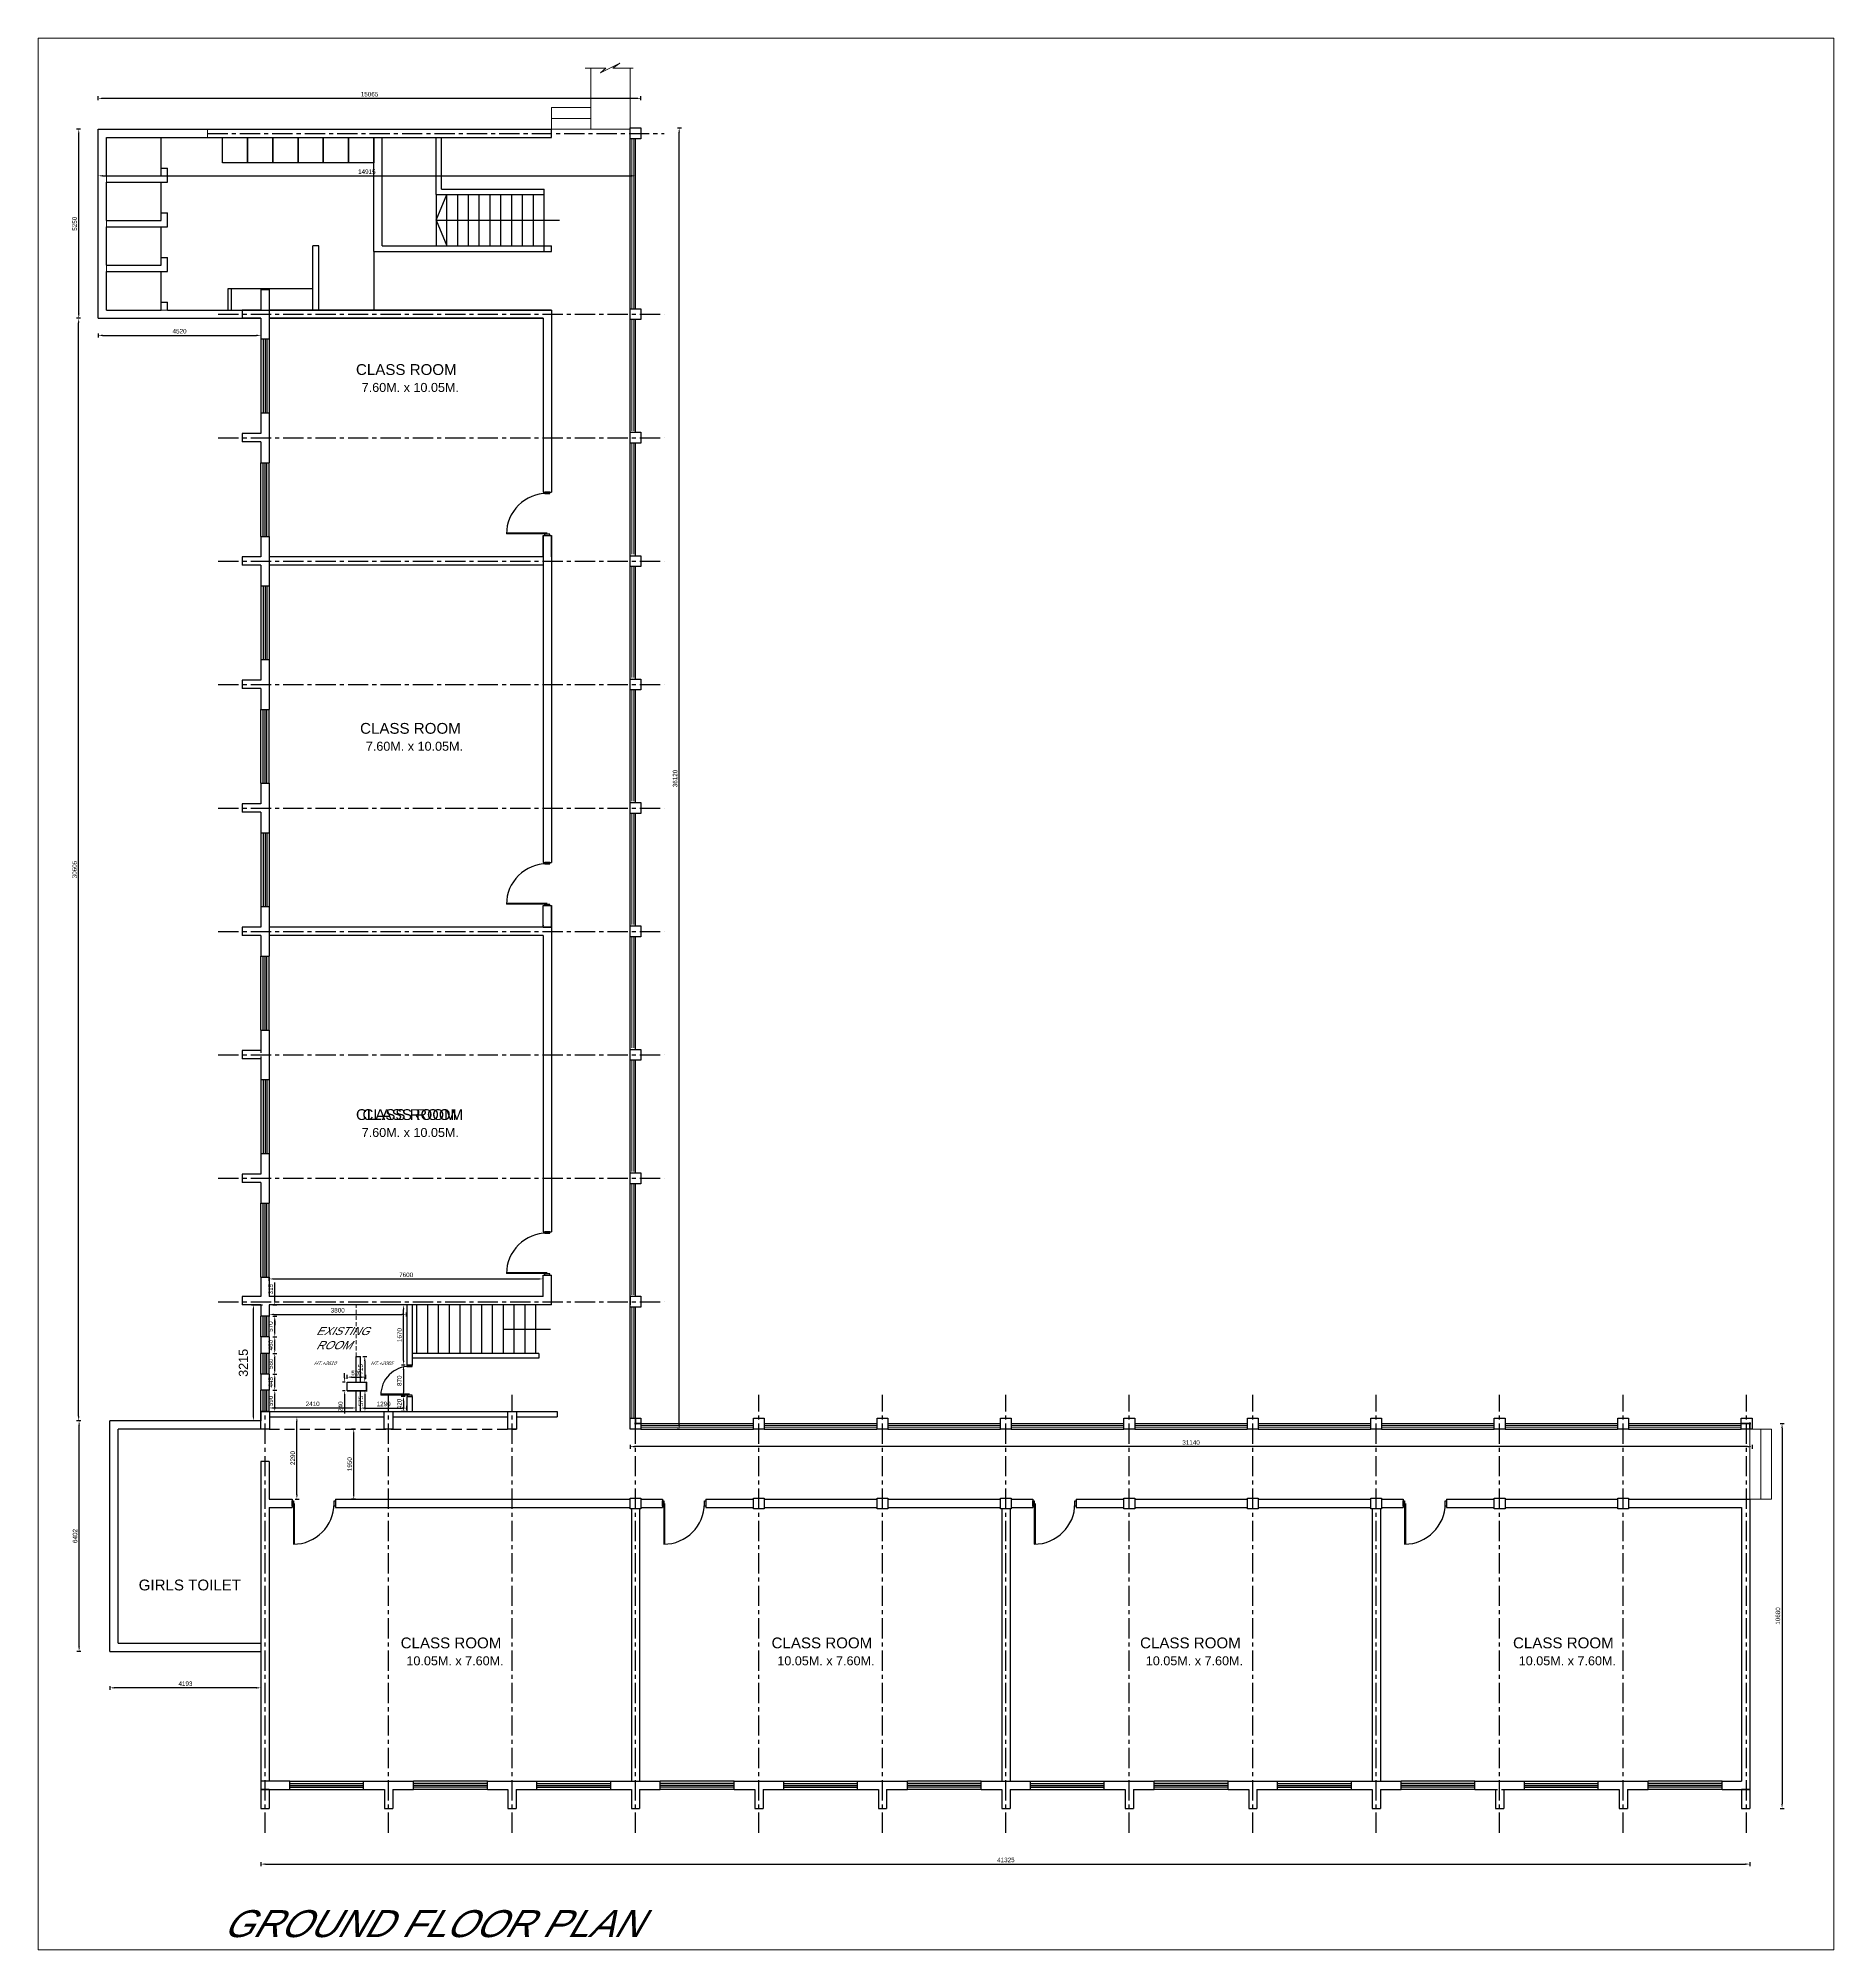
# Model space of a CAD drawing. Extents: x 348043 to 758301, y 133827 to 256568.
# Drawn here: x 529957 to 579793, y 133827 to 186894 of the extents above; entities that cross this region are included whole.
import ezdxf
from ezdxf.enums import TextEntityAlignment as Align

# ---------------------------------------------------------------- set-up
doc = ezdxf.new("R2010")
doc.units = 0
doc.header["$LTSCALE"] = 900
doc.header["$MEASUREMENT"] = 0
doc.header["$PDMODE"] = 34
for name, pattern in [('CENTER', [2, 1.25, -0.25, 0.25, -0.25]), ('DASHED2', [0.375, 0.25, -0.125]), ('HIDDEN', [0.375, 0.25, -0.125])]:
    doc.linetypes.add(name, pattern=pattern)
doc.layers.get('DEFPOINTS').update_dxf_attribs({"color": 3, "linetype": 'CONTINUOUS'})
doc.layers.add('COL', color=6, linetype='CONTINUOUS', lineweight=25)
for name, color, linetype in [('door', 163, 'CONTINUOUS'), ('GUTTERS', 46, 'CONTINUOUS'), ('TEXT', 2, 'CONTINUOUS')]:
    doc.layers.add(name, color=color, linetype=linetype)
doc.styles.add('ROMANS', font='arial.ttf')
doc.dimstyles.new('MSADIM', dxfattribs={"dimscale": 50, "dimtxt": 2.5, "dimasz": 2.5, "dimexe": 1.2, "dimexo": 1, "dimgap": 1, "dimtad": 1, "dimdec": 0, "dimzin": 1, "dimdsep": 46, "dimtxsty": 'ROMANS', "dimcen": 0, "dimclrd": 3, "dimclrt": 6, "dimadec": 0, "dimazin": 0, "dimtfac": 1, "dimtdec": 0, "dimtofl": 0, "dimtmove": 0, "dimatfit": 3, "dimfxl": 1, "dimtvp": 0.1, "dimtolj": 1, "dimtzin": 1, "dimarcsym": 0})

# ---------------------------------------------------------------- blocks, each defined once
blk = doc.blocks.new('*D26')
at = {"layer": 'DEFPOINTS', "color": 0, "lineweight": 50, "ltscale": 1.25}
for p in [(536369, 151728), (540169, 151728), (540169, 151466)]:
    blk.add_point(p, dxfattribs=at)
at = {"layer": 'door', "color": 0, "lineweight": -2, "ltscale": 1.25}
for p, q in [((536369, 151516), (536369, 151406)), ((540169, 151516), (540169, 151406))]:
    blk.add_line(p, q, dxfattribs=at)
at = {"layer": 'door', "color": 3, "lineweight": -2, "ltscale": 1.25}
blk.add_line((536494, 151466), (540044, 151466), dxfattribs=at)
at = {"layer": 'door', "color": 3, "lineweight": 50, "ltscale": 1.25}
for points in [[(536494, 151486), (536494, 151445), (536369, 151466)], [(540044, 151486), (540044, 151445), (540169, 151466)]]:
    blk.add_solid(points, dxfattribs=at)
at = {"layer": 'door', "color": 6, "lineweight": 50, "ltscale": 1.25, "insert": (538269, 151579), "char_height": 125, "attachment_point": 5, "style": 'ROMANS'}
blk.add_mtext('\\A1;3800', dxfattribs=at)
blk = doc.blocks.new('*D27')
at = {"layer": 'DEFPOINTS', "color": 0, "lineweight": 50, "ltscale": 1.25}
for p in [(540098, 151728), (540189, 151728), (540189, 150058)]:
    blk.add_point(p, dxfattribs=at)
at = {"layer": 'door', "color": 0, "lineweight": -2, "ltscale": 1.25}
for p, q in [((540139, 151728), (540038, 151728)), ((540139, 150058), (540038, 150058))]:
    blk.add_line(p, q, dxfattribs=at)
at = {"layer": 'door', "color": 3, "lineweight": -2, "ltscale": 1.25}
blk.add_line((540098, 150183), (540098, 151603), dxfattribs=at)
at = {"layer": 'door', "color": 3, "lineweight": 50, "ltscale": 1.25}
for points in [[(540077, 151603), (540119, 151603), (540098, 151728)], [(540077, 150183), (540119, 150183), (540098, 150058)]]:
    blk.add_solid(points, dxfattribs=at)
at = {"layer": 'door', "color": 6, "ltscale": 1.25, "insert": (539984, 150893), "char_height": 125, "attachment_point": 5, "rotation": 90, "style": 'ROMANS'}
blk.add_mtext('\\A1;1670', dxfattribs=at)
blk = doc.blocks.new('*D28')
at = {"layer": 'DEFPOINTS', "color": 0, "lineweight": 50, "ltscale": 1.25}
for p in [(537004, 148623), (537135, 148623), (537004, 146333)]:
    blk.add_point(p, dxfattribs=at)
at = {"layer": 'door', "color": 0, "lineweight": -2, "ltscale": 1.25}
for p, q in [((537085, 148623), (537195, 148623)), ((537085, 146333), (537195, 146333))]:
    blk.add_line(p, q, dxfattribs=at)
at = {"layer": 'door', "color": 3, "lineweight": -2, "ltscale": 1.25}
blk.add_line((537135, 146458), (537135, 148498), dxfattribs=at)
at = {"layer": 'door', "color": 3, "lineweight": 50, "ltscale": 1.25}
for points in [[(537114, 148498), (537156, 148498), (537135, 148623)], [(537114, 146458), (537156, 146458), (537135, 146333)]]:
    blk.add_solid(points, dxfattribs=at)
at = {"layer": 'door', "color": 6, "lineweight": 50, "ltscale": 1.25, "insert": (537021, 147478), "char_height": 125, "attachment_point": 5, "rotation": 90, "style": 'ROMANS'}
blk.add_mtext('\\A1;2290', dxfattribs=at)
blk = doc.blocks.new('*D29')
at = {"layer": 'DEFPOINTS', "color": 0, "lineweight": 50, "ltscale": 1.25}
for p in [(538713, 148283), (538810, 148283), (538810, 146333)]:
    blk.add_point(p, dxfattribs=at)
at = {"layer": 'door', "color": 0, "lineweight": -2, "ltscale": 1.25}
for p, q in [((538760, 148283), (538653, 148283)), ((538760, 146333), (538653, 146333))]:
    blk.add_line(p, q, dxfattribs=at)
at = {"layer": 'door', "color": 3, "lineweight": -2, "ltscale": 1.25}
blk.add_line((538713, 146458), (538713, 148158), dxfattribs=at)
at = {"layer": 'door', "color": 3, "lineweight": 50, "ltscale": 1.25}
for points in [[(538692, 148158), (538734, 148158), (538713, 148283)], [(538692, 146458), (538734, 146458), (538713, 146333)]]:
    blk.add_solid(points, dxfattribs=at)
at = {"layer": 'door', "color": 6, "lineweight": 50, "ltscale": 1.25, "insert": (538599, 147308), "char_height": 125, "attachment_point": 5, "rotation": 90, "style": 'ROMANS'}
blk.add_mtext('\\A1;1950', dxfattribs=at)
blk = doc.blocks.new('*D30')
at = {"layer": 'DEFPOINTS', "color": 0, "lineweight": 50, "ltscale": 1.25}
for p in [(543969, 152450), (536369, 151958), (543969, 151958)]:
    blk.add_point(p, dxfattribs=at)
at = {"layer": 'door', "color": 0, "lineweight": -2, "ltscale": 1.25}
for p, q in [((536369, 152400), (536369, 152510)), ((543969, 152400), (543969, 152510))]:
    blk.add_line(p, q, dxfattribs=at)
at = {"layer": 'door', "color": 3, "lineweight": -2, "ltscale": 1.25}
blk.add_line((536494, 152450), (543844, 152450), dxfattribs=at)
at = {"layer": 'door', "color": 3, "lineweight": 50, "ltscale": 1.25}
for points in [[(536494, 152471), (536494, 152429), (536369, 152450)], [(543844, 152471), (543844, 152429), (543969, 152450)]]:
    blk.add_solid(points, dxfattribs=at)
at = {"layer": 'door', "color": 6, "lineweight": 50, "ltscale": 1.25, "insert": (540169, 152564), "char_height": 125, "attachment_point": 5, "style": 'ROMANS'}
blk.add_mtext('\\A1;7600', dxfattribs=at)
blk = doc.blocks.new('*D31')
at = {"layer": 'DEFPOINTS', "color": 0, "lineweight": 50, "ltscale": 1.25}
for p in [(535619, 151728), (535929, 151728), (536139, 148513)]:
    blk.add_point(p, dxfattribs=at)
at = {"layer": 'door', "color": 0, "lineweight": -2, "ltscale": 1.25}
for p, q in [((535879, 151728), (536179, 151728)), ((535929, 148513), (535679, 148513))]:
    blk.add_line(p, q, dxfattribs=at)
at = {"layer": 'door', "color": 3, "lineweight": -2, "ltscale": 1.25}
blk.add_line((535929, 148638), (535929, 151603), dxfattribs=at)
at = {"layer": 'door', "color": 3, "lineweight": 50, "ltscale": 1.25}
for points in [[(535908, 151603), (535950, 151603), (535929, 151728)], [(535908, 148638), (535950, 148638), (535929, 148513)]]:
    blk.add_solid(points, dxfattribs=at)
at = {"layer": 'door', "color": 6, "lineweight": 5, "ltscale": 1.25, "insert": (535651, 150121), "char_height": 250, "attachment_point": 5, "rotation": 90, "style": 'ROMANS'}
blk.add_mtext('\\A1;3215', dxfattribs=at)
blk = doc.blocks.new('*D41')
at = {"layer": 'DEFPOINTS', "color": 0, "lineweight": 50, "ltscale": 1.25}
for p in [(536369, 149358), (536522, 149358), (536369, 148768)]:
    blk.add_point(p, dxfattribs=at)
at = {"layer": 'door', "color": 0, "lineweight": -2, "ltscale": 1.25}
for p, q in [((536472, 149358), (536582, 149358)), ((536472, 148768), (536582, 148768))]:
    blk.add_line(p, q, dxfattribs=at)
at = {"layer": 'door', "color": 3, "lineweight": -2, "ltscale": 1.25}
blk.add_line((536522, 148893), (536522, 149233), dxfattribs=at)
at = {"layer": 'door', "color": 3, "lineweight": 50, "ltscale": 1.25}
for points in [[(536501, 149233), (536543, 149233), (536522, 149358)], [(536501, 148893), (536543, 148893), (536522, 148768)]]:
    blk.add_solid(points, dxfattribs=at)
at = {"layer": 'door', "color": 6, "lineweight": 5, "ltscale": 1.25, "insert": (536408, 149063), "char_height": 125, "attachment_point": 5, "rotation": 90, "style": 'ROMANS'}
blk.add_mtext('\\A1;590', dxfattribs=at)
blk = doc.blocks.new('*D42')
at = {"layer": 'DEFPOINTS', "color": 0, "lineweight": 50, "ltscale": 1.25}
for p in [(536369, 149803), (536521, 149803), (536369, 149358)]:
    blk.add_point(p, dxfattribs=at)
at = {"layer": 'door', "color": 0, "lineweight": -2, "ltscale": 1.25}
for p, q in [((536471, 149803), (536581, 149803)), ((536471, 149358), (536581, 149358))]:
    blk.add_line(p, q, dxfattribs=at)
at = {"layer": 'door', "color": 3, "lineweight": -2, "ltscale": 1.25}
blk.add_line((536521, 149483), (536521, 149678), dxfattribs=at)
at = {"layer": 'door', "color": 3, "lineweight": 50, "ltscale": 1.25}
for points in [[(536500, 149678), (536542, 149678), (536521, 149803)], [(536500, 149483), (536542, 149483), (536521, 149358)]]:
    blk.add_solid(points, dxfattribs=at)
at = {"layer": 'door', "color": 6, "lineweight": 5, "ltscale": 1.25, "insert": (536407, 149581), "char_height": 125, "attachment_point": 5, "rotation": 90, "style": 'ROMANS'}
blk.add_mtext('\\A1;445', dxfattribs=at)
blk = doc.blocks.new('*D43')
at = {"layer": 'DEFPOINTS', "color": 0, "lineweight": 50, "ltscale": 1.25}
for p in [(536369, 150383), (536521, 150383), (536369, 149803)]:
    blk.add_point(p, dxfattribs=at)
at = {"layer": 'door', "color": 0, "lineweight": -2, "ltscale": 1.25}
for p, q in [((536471, 150383), (536581, 150383)), ((536471, 149803), (536581, 149803))]:
    blk.add_line(p, q, dxfattribs=at)
at = {"layer": 'door', "color": 3, "lineweight": -2, "ltscale": 1.25}
blk.add_line((536521, 149928), (536521, 150258), dxfattribs=at)
at = {"layer": 'door', "color": 3, "lineweight": 50, "ltscale": 1.25}
for points in [[(536500, 150258), (536542, 150258), (536521, 150383)], [(536500, 149928), (536542, 149928), (536521, 149803)]]:
    blk.add_solid(points, dxfattribs=at)
at = {"layer": 'door', "color": 6, "lineweight": 5, "ltscale": 1.25, "insert": (536407, 150093), "char_height": 125, "attachment_point": 5, "rotation": 90, "style": 'ROMANS'}
blk.add_mtext('\\A1;580', dxfattribs=at)
blk = doc.blocks.new('*D44')
at = {"layer": 'DEFPOINTS', "color": 0, "lineweight": 50, "ltscale": 1.25}
for p in [(536369, 150843), (536521, 150843), (536369, 150383)]:
    blk.add_point(p, dxfattribs=at)
at = {"layer": 'door', "color": 0, "lineweight": -2, "ltscale": 1.25}
for p, q in [((536471, 150843), (536581, 150843)), ((536471, 150383), (536581, 150383))]:
    blk.add_line(p, q, dxfattribs=at)
at = {"layer": 'door', "color": 3, "lineweight": -2, "ltscale": 1.25}
blk.add_line((536521, 150508), (536521, 150718), dxfattribs=at)
at = {"layer": 'door', "color": 3, "lineweight": 50, "ltscale": 1.25}
for points in [[(536500, 150718), (536542, 150718), (536521, 150843)], [(536500, 150508), (536542, 150508), (536521, 150383)]]:
    blk.add_solid(points, dxfattribs=at)
at = {"layer": 'door', "color": 6, "lineweight": 5, "ltscale": 1.25, "insert": (536407, 150613), "char_height": 125, "attachment_point": 5, "rotation": 90, "style": 'ROMANS'}
blk.add_mtext('\\A1;460', dxfattribs=at)
blk = doc.blocks.new('*D45')
at = {"layer": 'DEFPOINTS', "color": 0, "lineweight": 50, "ltscale": 1.25}
for p in [(536369, 151413), (536521, 151413), (536369, 150843)]:
    blk.add_point(p, dxfattribs=at)
at = {"layer": 'door', "color": 0, "lineweight": -2, "ltscale": 1.25}
for p, q in [((536471, 151413), (536581, 151413)), ((536471, 150843), (536581, 150843))]:
    blk.add_line(p, q, dxfattribs=at)
at = {"layer": 'door', "color": 3, "lineweight": -2, "ltscale": 1.25}
blk.add_line((536521, 150968), (536521, 151288), dxfattribs=at)
at = {"layer": 'door', "color": 3, "lineweight": 50, "ltscale": 1.25}
for points in [[(536500, 151288), (536542, 151288), (536521, 151413)], [(536500, 150968), (536542, 150968), (536521, 150843)]]:
    blk.add_solid(points, dxfattribs=at)
at = {"layer": 'door', "color": 6, "lineweight": 5, "ltscale": 1.25, "insert": (536407, 151128), "char_height": 125, "attachment_point": 5, "rotation": 90, "style": 'ROMANS'}
blk.add_mtext('\\A1;570', dxfattribs=at)
blk = doc.blocks.new('*D46')
at = {"layer": 'DEFPOINTS', "color": 0, "lineweight": 50, "ltscale": 1.25}
for p in [(536369, 151728), (536369, 151413), (536521, 151728)]:
    blk.add_point(p, dxfattribs=at)
at = {"layer": 'door', "color": 3, "lineweight": -2, "ltscale": 1.25}
for p, q in [((536521, 151853), (536521, 152355)), ((536521, 151288), (536521, 151163))]:
    blk.add_line(p, q, dxfattribs=at)
at = {"layer": 'door', "color": 0, "lineweight": -2, "ltscale": 1.25}
for p, q in [((536471, 151728), (536581, 151728)), ((536471, 151413), (536581, 151413))]:
    blk.add_line(p, q, dxfattribs=at)
at = {"layer": 'door', "color": 3, "lineweight": 50, "ltscale": 1.25}
for points in [[(536500, 151853), (536542, 151853), (536521, 151728)], [(536500, 151288), (536542, 151288), (536521, 151413)]]:
    blk.add_solid(points, dxfattribs=at)
at = {"layer": 'door', "color": 6, "lineweight": 5, "ltscale": 1.25, "insert": (536407, 152167), "char_height": 125, "attachment_point": 5, "rotation": 90, "style": 'ROMANS'}
blk.add_mtext('\\A1;315', dxfattribs=at)
blk = doc.blocks.new('*D47')
at = {"layer": 'DEFPOINTS', "color": 0, "lineweight": 50, "ltscale": 1.25}
for p in [(536369, 148768), (538779, 148868), (538779, 148768)]:
    blk.add_point(p, dxfattribs=at)
at = {"layer": 'door', "color": 0, "lineweight": -2, "ltscale": 1.25}
for p, q in [((536369, 148818), (536369, 148928)), ((538779, 148818), (538779, 148928))]:
    blk.add_line(p, q, dxfattribs=at)
at = {"layer": 'door', "color": 3, "lineweight": -2, "ltscale": 1.25}
blk.add_line((536494, 148868), (538654, 148868), dxfattribs=at)
at = {"layer": 'door', "color": 3, "lineweight": 50, "ltscale": 1.25}
for points in [[(536494, 148889), (536494, 148847), (536369, 148868)], [(538654, 148889), (538654, 148847), (538779, 148868)]]:
    blk.add_solid(points, dxfattribs=at)
at = {"layer": 'door', "color": 6, "lineweight": 5, "ltscale": 1.25, "insert": (537574, 148982), "char_height": 125, "attachment_point": 5, "style": 'ROMANS'}
blk.add_mtext('\\A1;2410', dxfattribs=at)
blk = doc.blocks.new('*D48')
at = {"layer": 'DEFPOINTS', "color": 0, "lineweight": 50, "ltscale": 1.25}
for p in [(538899, 148768), (540189, 148865), (540189, 148768)]:
    blk.add_point(p, dxfattribs=at)
at = {"layer": 'door', "color": 0, "lineweight": -2, "ltscale": 1.25}
for p, q in [((538899, 148818), (538899, 148925)), ((540189, 148818), (540189, 148925))]:
    blk.add_line(p, q, dxfattribs=at)
at = {"layer": 'door', "color": 3, "lineweight": -2, "ltscale": 1.25}
blk.add_line((539024, 148865), (540064, 148865), dxfattribs=at)
at = {"layer": 'door', "color": 3, "lineweight": 50, "ltscale": 1.25}
for points in [[(539024, 148886), (539024, 148844), (538899, 148865)], [(540064, 148886), (540064, 148844), (540189, 148865)]]:
    blk.add_solid(points, dxfattribs=at)
at = {"layer": 'door', "color": 6, "lineweight": 5, "ltscale": 1.25, "insert": (539544, 148979), "char_height": 125, "attachment_point": 5, "style": 'ROMANS'}
blk.add_mtext('\\A1;1290', dxfattribs=at)
blk = doc.blocks.new('*D49')
at = {"layer": 'DEFPOINTS', "color": 0, "lineweight": 50, "ltscale": 1.25}
for p in [(538899, 150298), (538899, 149583), (539020, 149583)]:
    blk.add_point(p, dxfattribs=at)
at = {"layer": 'door', "color": 0, "lineweight": -2, "ltscale": 1.25}
for p, q in [((538970, 150298), (539080, 150298)), ((538970, 149583), (539080, 149583))]:
    blk.add_line(p, q, dxfattribs=at)
at = {"layer": 'door', "color": 3, "lineweight": -2, "ltscale": 1.25}
blk.add_line((539020, 150173), (539020, 149708), dxfattribs=at)
at = {"layer": 'door', "color": 3, "lineweight": 50, "ltscale": 1.25}
for points in [[(538999, 150173), (539041, 150173), (539020, 150298)], [(538999, 149708), (539041, 149708), (539020, 149583)]]:
    blk.add_solid(points, dxfattribs=at)
at = {"layer": 'door', "color": 6, "lineweight": 5, "ltscale": 1.25, "insert": (538906, 149941), "char_height": 125, "attachment_point": 5, "rotation": 90, "style": 'ROMANS'}
blk.add_mtext('\\A1;715', dxfattribs=at)
blk = doc.blocks.new('*D50')
at = {"layer": 'DEFPOINTS', "color": 0, "lineweight": 50, "ltscale": 1.25}
for p in [(538899, 149343), (538899, 148768), (539025, 148768)]:
    blk.add_point(p, dxfattribs=at)
at = {"layer": 'door', "color": 0, "lineweight": -2, "ltscale": 1.25}
for p, q in [((538975, 149343), (539085, 149343)), ((538975, 148768), (539085, 148768))]:
    blk.add_line(p, q, dxfattribs=at)
at = {"layer": 'door', "color": 3, "lineweight": -2, "ltscale": 1.25}
blk.add_line((539025, 149218), (539025, 148893), dxfattribs=at)
at = {"layer": 'door', "color": 3, "lineweight": 50, "ltscale": 1.25}
for points in [[(539004, 149218), (539046, 149218), (539025, 149343)], [(539004, 148893), (539046, 148893), (539025, 148768)]]:
    blk.add_solid(points, dxfattribs=at)
at = {"layer": 'door', "color": 6, "lineweight": 5, "ltscale": 1.25, "insert": (538912, 149056), "char_height": 125, "attachment_point": 5, "rotation": 90, "style": 'ROMANS'}
blk.add_mtext('\\A1;575', dxfattribs=at)
blk = doc.blocks.new('*D51')
at = {"layer": 'DEFPOINTS', "color": 0, "lineweight": 50, "ltscale": 1.25}
for p in [(539050, 149724), (538529, 149583), (539050, 149583)]:
    blk.add_point(p, dxfattribs=at)
at = {"layer": 'door', "color": 0, "lineweight": -2, "ltscale": 1.25}
for p, q in [((538529, 149674), (538529, 149784)), ((539050, 149674), (539050, 149784))]:
    blk.add_line(p, q, dxfattribs=at)
at = {"layer": 'door', "color": 3, "lineweight": -2, "ltscale": 1.25}
blk.add_line((538654, 149724), (538925, 149724), dxfattribs=at)
at = {"layer": 'door', "color": 3, "lineweight": 50, "ltscale": 1.25}
for points in [[(538654, 149745), (538654, 149703), (538529, 149724)], [(538925, 149745), (538925, 149703), (539050, 149724)]]:
    blk.add_solid(points, dxfattribs=at)
at = {"layer": 'door', "color": 6, "lineweight": 5, "ltscale": 1.25, "insert": (538790, 149838), "char_height": 125, "attachment_point": 5, "style": 'ROMANS'}
blk.add_mtext('\\A1;521', dxfattribs=at)
blk = doc.blocks.new('*D52')
at = {"layer": 'DEFPOINTS', "color": 0, "lineweight": 50, "ltscale": 1.25}
for p in [(538461, 149343), (538529, 149583), (538529, 149343)]:
    blk.add_point(p, dxfattribs=at)
at = {"layer": 'door', "color": 3, "lineweight": -2, "ltscale": 1.25}
for p, q in [((538461, 149708), (538461, 149833)), ((538461, 149218), (538461, 148716))]:
    blk.add_line(p, q, dxfattribs=at)
at = {"layer": 'door', "color": 0, "lineweight": -2, "ltscale": 1.25}
for p, q in [((538479, 149583), (538401, 149583)), ((538479, 149343), (538401, 149343))]:
    blk.add_line(p, q, dxfattribs=at)
at = {"layer": 'door', "color": 3, "lineweight": 50, "ltscale": 1.25}
for points in [[(538440, 149708), (538482, 149708), (538461, 149583)], [(538440, 149218), (538482, 149218), (538461, 149343)]]:
    blk.add_solid(points, dxfattribs=at)
at = {"layer": 'door', "color": 6, "lineweight": 5, "ltscale": 1.25, "insert": (538347, 148904), "char_height": 125, "attachment_point": 5, "rotation": 90, "style": 'ROMANS'}
blk.add_mtext('\\A1;240', dxfattribs=at)
blk = doc.blocks.new('*D53')
at = {"layer": 'DEFPOINTS', "color": 0, "lineweight": 50, "ltscale": 1.25}
for p in [(540189, 150058), (540095, 149188), (540189, 149188)]:
    blk.add_point(p, dxfattribs=at)
at = {"layer": 'door', "color": 0, "lineweight": -2, "ltscale": 1.25}
for p, q in [((540139, 150058), (540035, 150058)), ((540139, 149188), (540035, 149188))]:
    blk.add_line(p, q, dxfattribs=at)
at = {"layer": 'door', "color": 3, "lineweight": -2, "ltscale": 1.25}
blk.add_line((540095, 149933), (540095, 149313), dxfattribs=at)
at = {"layer": 'door', "color": 3, "lineweight": 50, "ltscale": 1.25}
for points in [[(540074, 149933), (540116, 149933), (540095, 150058)], [(540074, 149313), (540116, 149313), (540095, 149188)]]:
    blk.add_solid(points, dxfattribs=at)
at = {"layer": 'door', "color": 6, "lineweight": 5, "ltscale": 1.25, "insert": (539981, 149623), "char_height": 125, "attachment_point": 5, "rotation": 90, "style": 'ROMANS'}
blk.add_mtext('\\A1;870', dxfattribs=at)
blk = doc.blocks.new('*D54')
at = {"layer": 'DEFPOINTS', "color": 0, "lineweight": 50, "ltscale": 1.25}
for p in [(540189, 149188), (540093, 148768), (540189, 148768)]:
    blk.add_point(p, dxfattribs=at)
at = {"layer": 'door', "color": 0, "lineweight": -2, "ltscale": 1.25}
for p, q in [((540139, 149188), (540033, 149188)), ((540139, 148768), (540033, 148768))]:
    blk.add_line(p, q, dxfattribs=at)
at = {"layer": 'door', "color": 3, "lineweight": -2, "ltscale": 1.25}
blk.add_line((540093, 149063), (540093, 148893), dxfattribs=at)
at = {"layer": 'door', "color": 3, "lineweight": 50, "ltscale": 1.25}
for points in [[(540072, 149063), (540114, 149063), (540093, 149188)], [(540072, 148893), (540114, 148893), (540093, 148768)]]:
    blk.add_solid(points, dxfattribs=at)
at = {"layer": 'door', "color": 6, "lineweight": 50, "ltscale": 1.25, "insert": (539979, 148978), "char_height": 125, "attachment_point": 5, "rotation": 90, "style": 'ROMANS'}
blk.add_mtext('\\A1;420', dxfattribs=at)
blk = doc.blocks.new('*D59')
at = {"layer": 'DEFPOINTS', "color": 0, "lineweight": 50, "ltscale": 1.25}
for p in [(546684, 184403), (547747, 184403), (547755, 148283)]:
    blk.add_point(p, dxfattribs=at)
at = {"layer": 'door', "color": 0, "lineweight": -2, "ltscale": 1.25}
for p, q in [((547697, 184403), (547807, 184403)), ((547747, 148283), (547687, 148283))]:
    blk.add_line(p, q, dxfattribs=at)
at = {"layer": 'door', "color": 3, "lineweight": -2, "ltscale": 1.25}
blk.add_line((547747, 148408), (547747, 184278), dxfattribs=at)
at = {"layer": 'door', "color": 3, "lineweight": 50, "ltscale": 1.25}
for points in [[(547726, 184278), (547768, 184278), (547747, 184403)], [(547726, 148408), (547768, 148408), (547747, 148283)]]:
    blk.add_solid(points, dxfattribs=at)
at = {"layer": 'door', "color": 6, "lineweight": 50, "ltscale": 1.25, "insert": (547633, 166343), "char_height": 125, "attachment_point": 5, "rotation": 90, "style": 'ROMANS'}
blk.add_mtext('\\A1;36120', dxfattribs=at)
blk = doc.blocks.new('sdfsfsdfsdffsd')
at = {"layer": 'GUTTERS', "linetype": 'DASHED2'}
for p, q in [((921.218, 250.16), (921.218, 245.64)), ((921.218, 250.16), (926.468, 250.16)), ((926.468, 250.16), (926.468, 237.579)), ((921.448, 249.93), (921.448, 248.406)), ((921.448, 249.93), (922.514, 249.93)), ((922.514, 249.93), (922.514, 248.231)), ((922.689, 249.93), (922.689, 248.406)), ((922.689, 249.93), (923.756, 249.93)), ((923.756, 249.93), (923.756, 248.231)), ((923.931, 249.93), (923.931, 248.406)), ((923.931, 249.93), (924.997, 249.93)), ((924.997, 249.93), (924.997, 248.231)), ((925.172, 249.93), (925.172, 248.406)), ((925.172, 249.93), (926.238, 249.93)), ((926.238, 249.93), (926.238, 237.58)), ((921.448, 248.406), (922.514, 248.406)), ((921.664, 248.406), (921.664, 248.231)), ((922.689, 248.406), (923.756, 248.406)), ((922.906, 248.406), (922.906, 248.231)), ((923.931, 248.406), (924.997, 248.406)), ((924.147, 248.406), (924.147, 248.231)), ((925.172, 248.406), (926.238, 248.406)), ((925.388, 248.406), (925.388, 248.231)), ((921.448, 248.231), (921.664, 248.231)), ((921.448, 248.231), (921.448, 237.58)), ((922.514, 248.231), (922.906, 248.231)), ((923.756, 248.231), (924.147, 248.231)), ((924.997, 248.231), (925.388, 248.231)), ((921.448, 246.555), (922.048, 246.555)), ((921.448, 246.455), (922.048, 246.455)), ((922.048, 246.555), (922.048, 244.205)), ((921.218, 245.41), (921.218, 237.81)), ((921.448, 244.205), (923.226, 244.205)), ((923.226, 244.03), (923.226, 244.205)), ((921.448, 244.03), (923.226, 244.03)), ((923.076, 242.511), (921.448, 242.511)), ((923.076, 242.511), (923.076, 237.58)), ((923.076, 242.51), (926.238, 242.51)), ((923.226, 242.511), (923.226, 242.51)), ((923.226, 242.28), (923.226, 237.58)), ((923.226, 242.28), (926.238, 242.28)), ((924.657, 240.78), (923.226, 240.78)), ((923.939, 240.78), (923.226, 240.48)), ((923.226, 240.48), (924.657, 240.48)), ((923.939, 240.78), (924.651, 240.48)), ((923.939, 240.78), (923.939, 237.354)), ((924.657, 240.78), (926.238, 240.78)), ((924.657, 240.78), (924.657, 237.78)), ((924.807, 240.63), (924.807, 237.78)), ((924.807, 240.63), (926.238, 240.63)), ((923.226, 240.18), (924.657, 240.18)), ((923.226, 239.88), (924.657, 239.88)), ((923.226, 239.58), (924.657, 239.58)), ((923.226, 239.28), (924.657, 239.28)), ((923.226, 238.98), (924.657, 238.98)), ((923.226, 238.68), (924.657, 238.68)), ((923.226, 238.38), (924.657, 238.38)), ((923.076, 237.78), (923.226, 237.78)), ((923.226, 238.08), (924.657, 238.08)), ((923.226, 237.78), (924.657, 237.78)), ((924.657, 237.78), (924.807, 237.78)), ((926.234, 237.809), (926.238, 237.809)), ((923.076, 237.58), (923.226, 237.58)), ((926.234, 237.579), (926.468, 237.579))]:
    blk.add_line(p, q, dxfattribs=at)
for points in [[(925.538, 246.71), (926.238, 246.71), (926.238, 246.01), (925.538, 246.01)], [(925.538, 246.01), (926.238, 246.01), (926.238, 245.31), (925.538, 245.31)], [(925.538, 245.31), (926.238, 245.31), (926.238, 244.61), (925.538, 244.61)], [(925.538, 244.61), (926.238, 244.61), (926.238, 243.91), (925.538, 243.91)], [(925.538, 243.91), (926.238, 243.91), (926.238, 243.21), (925.538, 243.21)], [(925.538, 243.21), (926.238, 243.21), (926.238, 242.51), (925.538, 242.51)]]:
    blk.add_lwpolyline(points, close=True, dxfattribs=at)
blk = doc.blocks.new('*D60')
at = {"layer": 'DEFPOINTS', "color": 0, "lineweight": 50, "ltscale": 1.25}
for p in [(536139, 137487), (577464, 137753), (577464, 136206)]:
    blk.add_point(p, dxfattribs=at)
at = {"layer": 'door', "color": 0, "lineweight": -2, "ltscale": 1.25}
for p, q in [((536139, 136256), (536139, 136146)), ((577464, 136256), (577464, 136146))]:
    blk.add_line(p, q, dxfattribs=at)
at = {"layer": 'door', "color": 3, "lineweight": -2, "ltscale": 1.25}
blk.add_line((536264, 136206), (577339, 136206), dxfattribs=at)
at = {"layer": 'door', "color": 3, "lineweight": 50, "ltscale": 1.25}
for points in [[(536264, 136226), (536264, 136185), (536139, 136206)], [(577339, 136226), (577339, 136185), (577464, 136206)]]:
    blk.add_solid(points, dxfattribs=at)
at = {"layer": 'door', "color": 6, "lineweight": 50, "ltscale": 1.25, "insert": (556814, 136320), "char_height": 125, "attachment_point": 5, "style": 'ROMANS'}
blk.add_mtext('\\A1;41325', dxfattribs=at)
blk = doc.blocks.new('*D61')
at = {"layer": 'DEFPOINTS', "color": 0, "lineweight": 50, "ltscale": 1.25}
for p in [(531081, 184368), (531619, 184368), (531619, 179118)]:
    blk.add_point(p, dxfattribs=at)
at = {"layer": 'door', "color": 0, "lineweight": -2, "ltscale": 1.25}
for p, q in [((531131, 184368), (531021, 184368)), ((531131, 179118), (531021, 179118))]:
    blk.add_line(p, q, dxfattribs=at)
at = {"layer": 'door', "color": 3, "lineweight": -2, "ltscale": 1.25}
blk.add_line((531081, 179243), (531081, 184243), dxfattribs=at)
at = {"layer": 'door', "color": 3, "lineweight": 50, "ltscale": 1.25}
for points in [[(531060, 184243), (531102, 184243), (531081, 184368)], [(531060, 179243), (531102, 179243), (531081, 179118)]]:
    blk.add_solid(points, dxfattribs=at)
at = {"layer": 'door', "color": 6, "lineweight": 50, "ltscale": 1.25, "insert": (530967, 181743), "char_height": 125, "attachment_point": 5, "rotation": 90, "style": 'ROMANS'}
blk.add_mtext('\\A1;5250', dxfattribs=at)
blk = doc.blocks.new('*D62')
at = {"layer": 'DEFPOINTS', "color": 0, "lineweight": 50, "ltscale": 1.25}
for p in [(546534, 183074), (531619, 182237), (546534, 182237)]:
    blk.add_point(p, dxfattribs=at)
at = {"layer": 'door', "color": 0, "lineweight": -2, "ltscale": 1.25}
for p, q in [((531619, 183024), (531619, 183134)), ((546534, 183024), (546534, 183134))]:
    blk.add_line(p, q, dxfattribs=at)
at = {"layer": 'door', "color": 3, "lineweight": -2, "ltscale": 1.25}
blk.add_line((531744, 183074), (546409, 183074), dxfattribs=at)
at = {"layer": 'door', "color": 3, "lineweight": 50, "ltscale": 1.25}
for points in [[(531744, 183095), (531744, 183054), (531619, 183074)], [(546409, 183095), (546409, 183054), (546534, 183074)]]:
    blk.add_solid(points, dxfattribs=at)
at = {"layer": 'door', "color": 6, "lineweight": 50, "ltscale": 1.25, "insert": (539077, 183188), "char_height": 125, "attachment_point": 5, "style": 'ROMANS'}
blk.add_mtext('\\A1;14915', dxfattribs=at)
blk = doc.blocks.new('*D63')
at = {"layer": 'DEFPOINTS', "color": 0, "lineweight": 50, "ltscale": 1.25}
for p in [(531619, 185225), (531619, 184368), (546684, 184403)]:
    blk.add_point(p, dxfattribs=at)
at = {"layer": 'door', "color": 0, "lineweight": -2, "ltscale": 1.25}
for p, q in [((531619, 185175), (531619, 185285)), ((546684, 185175), (546684, 185285))]:
    blk.add_line(p, q, dxfattribs=at)
at = {"layer": 'door', "color": 3, "lineweight": -2, "ltscale": 1.25}
blk.add_line((546559, 185225), (531744, 185225), dxfattribs=at)
at = {"layer": 'door', "color": 3, "lineweight": 50, "ltscale": 1.25}
for points in [[(531744, 185246), (531744, 185204), (531619, 185225)], [(546559, 185246), (546559, 185204), (546684, 185225)]]:
    blk.add_solid(points, dxfattribs=at)
at = {"layer": 'door', "color": 6, "lineweight": 50, "ltscale": 1.25, "insert": (539152, 185339), "char_height": 125, "attachment_point": 5, "style": 'ROMANS'}
blk.add_mtext('\\A1;15065', dxfattribs=at)
blk = doc.blocks.new('*D64')
at = {"layer": 'DEFPOINTS', "color": 0, "lineweight": 50, "ltscale": 1.25}
for p in [(531946, 142112), (536139, 142112), (531946, 141099)]:
    blk.add_point(p, dxfattribs=at)
at = {"layer": 'door', "color": 0, "lineweight": -2, "ltscale": 1.25}
for p, q in [((531946, 141149), (531946, 141039)), ((536139, 141149), (536139, 141039))]:
    blk.add_line(p, q, dxfattribs=at)
at = {"layer": 'door', "color": 3, "lineweight": -2, "ltscale": 1.25}
blk.add_line((536014, 141099), (532071, 141099), dxfattribs=at)
at = {"layer": 'door', "color": 3, "lineweight": 50, "ltscale": 1.25}
for points in [[(532071, 141120), (532071, 141078), (531946, 141099)], [(536014, 141120), (536014, 141078), (536139, 141099)]]:
    blk.add_solid(points, dxfattribs=at)
at = {"layer": 'door', "color": 6, "lineweight": 50, "ltscale": 1.25, "insert": (534043, 141213), "char_height": 125, "attachment_point": 5, "style": 'ROMANS'}
blk.add_mtext('\\A1;4193', dxfattribs=at)
blk = doc.blocks.new('*D65')
at = {"layer": 'DEFPOINTS', "color": 0, "lineweight": 50, "ltscale": 1.25}
for p in [(531091, 148513), (531946, 148513), (531946, 142112)]:
    blk.add_point(p, dxfattribs=at)
at = {"layer": 'door', "color": 0, "lineweight": -2, "ltscale": 1.25}
for p, q in [((531141, 148513), (531031, 148513)), ((531141, 142112), (531031, 142112))]:
    blk.add_line(p, q, dxfattribs=at)
at = {"layer": 'door', "color": 3, "lineweight": -2, "ltscale": 1.25}
blk.add_line((531091, 142237), (531091, 148388), dxfattribs=at)
at = {"layer": 'door', "color": 3, "lineweight": 50, "ltscale": 1.25}
for points in [[(531071, 148388), (531112, 148388), (531091, 148513)], [(531071, 142237), (531112, 142237), (531091, 142112)]]:
    blk.add_solid(points, dxfattribs=at)
at = {"layer": 'door', "color": 6, "lineweight": 50, "ltscale": 1.25, "insert": (530978, 145313), "char_height": 125, "attachment_point": 5, "rotation": 90, "style": 'ROMANS'}
blk.add_mtext('\\A1;6402', dxfattribs=at)
blk = doc.blocks.new('*D66')
at = {"layer": 'DEFPOINTS', "color": 0, "lineweight": 50, "ltscale": 1.25}
for p in [(546384, 148283), (577524, 148283), (546384, 147794)]:
    blk.add_point(p, dxfattribs=at)
at = {"layer": 'door', "color": 0, "lineweight": -2, "ltscale": 1.25}
for p, q in [((546384, 147844), (546384, 147734)), ((577524, 147844), (577524, 147734))]:
    blk.add_line(p, q, dxfattribs=at)
at = {"layer": 'door', "color": 3, "lineweight": -2, "ltscale": 1.25}
blk.add_line((577399, 147794), (546509, 147794), dxfattribs=at)
at = {"layer": 'door', "color": 3, "lineweight": 50, "ltscale": 1.25}
for points in [[(546509, 147815), (546509, 147774), (546384, 147794)], [(577399, 147815), (577399, 147774), (577524, 147794)]]:
    blk.add_solid(points, dxfattribs=at)
at = {"layer": 'door', "color": 6, "lineweight": 50, "ltscale": 1.25, "insert": (561954, 147908), "char_height": 125, "attachment_point": 5, "style": 'ROMANS'}
blk.add_mtext('\\A1;31140', dxfattribs=at)
blk = doc.blocks.new('*D67')
at = {"layer": 'DEFPOINTS', "color": 0, "lineweight": 50, "ltscale": 1.25}
for p in [(531078, 179118), (531946, 179118), (531946, 148513)]:
    blk.add_point(p, dxfattribs=at)
at = {"layer": 'door', "color": 0, "lineweight": -2, "ltscale": 1.25}
for p, q in [((531128, 179118), (531018, 179118)), ((531128, 148513), (531018, 148513))]:
    blk.add_line(p, q, dxfattribs=at)
at = {"layer": 'door', "color": 3, "lineweight": -2, "ltscale": 1.25}
blk.add_line((531078, 148638), (531078, 178993), dxfattribs=at)
at = {"layer": 'door', "color": 3, "lineweight": 50, "ltscale": 1.25}
for points in [[(531058, 178993), (531099, 178993), (531078, 179118)], [(531058, 148638), (531099, 148638), (531078, 148513)]]:
    blk.add_solid(points, dxfattribs=at)
at = {"layer": 'door', "color": 6, "lineweight": 50, "ltscale": 1.25, "insert": (530964, 163816), "char_height": 125, "attachment_point": 5, "rotation": 90, "style": 'ROMANS'}
blk.add_mtext('\\A1;30605', dxfattribs=at)
blk = doc.blocks.new('*D68')
at = {"layer": 'DEFPOINTS', "color": 0, "lineweight": 50, "ltscale": 1.25}
for p in [(577224, 148433), (577464, 137753), (578357, 137753)]:
    blk.add_point(p, dxfattribs=at)
at = {"layer": 'door', "color": 0, "lineweight": -2, "ltscale": 1.25}
for p, q in [((578307, 148433), (578417, 148433)), ((578307, 137753), (578417, 137753))]:
    blk.add_line(p, q, dxfattribs=at)
at = {"layer": 'door', "color": 3, "lineweight": -2, "ltscale": 1.25}
blk.add_line((578357, 148308), (578357, 137878), dxfattribs=at)
at = {"layer": 'door', "color": 3, "lineweight": 50, "ltscale": 1.25}
for points in [[(578336, 148308), (578378, 148308), (578357, 148433)], [(578336, 137878), (578378, 137878), (578357, 137753)]]:
    blk.add_solid(points, dxfattribs=at)
at = {"layer": 'door', "color": 6, "lineweight": 50, "ltscale": 1.25, "insert": (578243, 143093), "char_height": 125, "attachment_point": 5, "rotation": 90, "style": 'ROMANS'}
blk.add_mtext('\\A1;10680', dxfattribs=at)
blk = doc.blocks.new('*D69')
at = {"layer": 'DEFPOINTS', "color": 0, "lineweight": 50, "ltscale": 1.25}
for p in [(531619, 179118), (536139, 179118), (536139, 178645)]:
    blk.add_point(p, dxfattribs=at)
at = {"layer": 'door', "color": 0, "lineweight": -2, "ltscale": 1.25}
for p, q in [((531619, 178695), (531619, 178585)), ((536139, 178695), (536139, 178585))]:
    blk.add_line(p, q, dxfattribs=at)
at = {"layer": 'door', "color": 3, "lineweight": -2, "ltscale": 1.25}
blk.add_line((531744, 178645), (536014, 178645), dxfattribs=at)
at = {"layer": 'door', "color": 3, "lineweight": 50, "ltscale": 1.25}
for points in [[(531744, 178666), (531744, 178624), (531619, 178645)], [(536014, 178666), (536014, 178624), (536139, 178645)]]:
    blk.add_solid(points, dxfattribs=at)
at = {"layer": 'door', "color": 6, "lineweight": 50, "ltscale": 1.25, "insert": (533879, 178759), "char_height": 125, "attachment_point": 5, "style": 'ROMANS'}
blk.add_mtext('\\A1;4520', dxfattribs=at)

msp = doc.modelspace()

# ---------------------------------------------------------------- linework, layer by layer
at = {"layer": 'COL'}
for points in [[(546684.2, 184103.4), (546384.2, 184103.4), (546384.2, 184403.4), (546684.2, 184403.4)], [(546684.2, 179083.4), (546384.2, 179083.4), (546384.2, 179383.4), (546684.2, 179383.4)], [(546684.2, 175653.4), (546384.2, 175653.4), (546384.2, 175953.4), (546684.2, 175953.4)], [(546684.2, 172228.4), (546384.2, 172228.4), (546384.2, 172528.4), (546684.2, 172528.4)], [(546684.2, 168803.4), (546384.2, 168803.4), (546384.2, 169103.4), (546684.2, 169103.4)], [(546684.2, 165373.4), (546384.2, 165373.4), (546384.2, 165673.4), (546684.2, 165673.4)], [(546684.2, 161948.4), (546384.2, 161948.4), (546384.2, 162248.4), (546684.2, 162248.4)], [(546684.2, 158523.4), (546384.2, 158523.4), (546384.2, 158823.4), (546684.2, 158823.4)], [(546684.2, 155093.4), (546384.2, 155093.4), (546384.2, 155393.4), (546684.2, 155393.4)], [(546684.2, 151668.4), (546384.2, 151668.4), (546384.2, 151968.4), (546684.2, 151968.4)], [(539069.2, 149583.4), (539069.2, 149343.4), (538529.2, 149343.4), (538529.2, 149583.4)], [(536379.2, 148768.4), (536379.2, 148283.4), (536139.2, 148283.4), (536139.2, 148768.4)], [(539799.2, 148768.4), (539799.2, 148283.4), (539559.2, 148283.4), (539559.2, 148768.4)], [(543229.2, 148768.4), (543229.2, 148283.4), (542989.2, 148283.4), (542989.2, 148768.4)], [(546684.2, 148583.4), (546684.2, 148283.4), (546384.2, 148283.4), (546384.2, 148583.4)], [(550109.2, 148583.4), (550109.2, 148283.4), (549809.2, 148283.4), (549809.2, 148583.4)], [(553539.2, 148583.4), (553539.2, 148283.4), (553239.2, 148283.4), (553239.2, 148583.4)], [(556964.2, 148583.4), (556964.2, 148283.4), (556664.2, 148283.4), (556664.2, 148583.4)], [(560389.2, 148583.4), (560389.2, 148283.4), (560089.2, 148283.4), (560089.2, 148583.4)], [(563819.2, 148583.4), (563819.2, 148283.4), (563519.2, 148283.4), (563519.2, 148583.4)], [(567244.2, 148583.4), (567244.2, 148283.4), (566944.2, 148283.4), (566944.2, 148583.4)], [(570669.2, 148583.4), (570669.2, 148283.4), (570369.2, 148283.4), (570369.2, 148583.4)], [(574099.2, 148583.4), (574099.2, 148283.4), (573799.2, 148283.4), (573799.2, 148583.4)], [(577524.2, 148583.4), (577524.2, 148283.4), (577224.2, 148283.4), (577224.2, 148583.4)], [(546684.2, 146368.4), (546684.2, 146068.4), (546384.2, 146068.4), (546384.2, 146368.4)], [(550109.2, 146368.4), (550109.2, 146068.4), (549809.2, 146068.4), (549809.2, 146368.4)], [(553539.2, 146368.4), (553539.2, 146068.4), (553239.2, 146068.4), (553239.2, 146368.4)], [(556964.2, 146368.4), (556964.2, 146068.4), (556664.2, 146068.4), (556664.2, 146368.4)], [(560389.2, 146368.4), (560389.2, 146068.4), (560089.2, 146068.4), (560089.2, 146368.4)], [(563819.2, 146368.4), (563819.2, 146068.4), (563519.2, 146068.4), (563519.2, 146368.4)], [(567244.2, 146368.4), (567244.2, 146068.4), (566944.2, 146068.4), (566944.2, 146368.4)], [(570669.2, 146368.4), (570669.2, 146068.4), (570369.2, 146068.4), (570369.2, 146368.4)], [(574099.2, 146368.4), (574099.2, 146068.4), (573799.2, 146068.4), (573799.2, 146368.4)]]:
    msp.add_lwpolyline(points, close=True, dxfattribs=at)
at = {"layer": 'door', "color": 3, "lineweight": 5, "ltscale": 1.25}
for p, q in [((579792.7, 133827.1), (579792.7, 186893.9)), ((545139.3, 186059), (545714, 186059)), ((545292.1, 184368.4), (545292.1, 186058)), ((545560.2, 185928.7), (546097.5, 186200.8)), ((545714, 186059), (545560.2, 185928.7)), ((546097.5, 186200.8), (545903, 186059.9)), ((545903, 186059.9), (546467.1, 186059.9)), ((546384.2, 184403.4), (546384.2, 186048.2)), ((544200.1, 184968.4), (545292.1, 184968.4)), ((544200.1, 184368.4), (544200.1, 184968.4)), ((544200.1, 184668.4), (545292.1, 184668.4)), ((544200.1, 184368.4), (546384.2, 184368.4))]:
    msp.add_line(p, q, dxfattribs=at)
at = {"layer": 'door', "color": 4, "lineweight": 5, "ltscale": 1.25}
for p, q in [((544200.1, 184368.4), (531619.2, 184368.4)), ((531619.2, 184368.4), (531619.2, 179118.4)), ((534653.7, 184138.4), (534653.7, 184368.4)), ((544199.2, 184138.4), (544200.1, 184368.4)), ((544200.1, 184134.8), (531849.2, 184134.8)), ((531849.2, 179348.4), (531849.2, 184134.8))]:
    msp.add_line(p, q, dxfattribs=at)
at = {"layer": 'door', "linetype": 'CENTER', "ltscale": 0.5}
for p, q in [((534653.7, 184253.4), (547332.2, 184253.4)), ((534954.6, 179233.4), (547332.2, 179233.4)), ((534954.6, 175803.4), (547332.2, 175803.4)), ((534954.6, 172378.4), (547332.2, 172378.4)), ((534954.6, 168953.4), (547332.2, 168953.4)), ((534954.6, 165523.4), (547332.2, 165523.4)), ((534954.6, 162098.4), (547332.2, 162098.4)), ((534954.6, 158673.4), (547332.2, 158673.4)), ((534954.6, 155243.4), (547332.2, 155243.4)), ((534954.6, 151818.4), (547332.2, 151818.4)), ((536254.2, 137071.2), (536254.2, 149231.4)), ((539679.2, 137071.2), (539679.2, 149231.4)), ((543109.2, 137071.2), (543109.2, 149231.4)), ((546534.2, 137071.2), (546534.2, 149231.4)), ((549959.2, 137071.2), (549959.2, 149231.4)), ((553389.2, 137071.2), (553389.2, 149231.4)), ((556814.2, 137071.2), (556814.2, 149231.4)), ((560239.2, 137071.2), (560239.2, 149231.4)), ((563669.2, 137071.2), (563669.2, 149231.4)), ((567094.2, 137071.2), (567094.2, 149231.4)), ((570519.2, 137071.2), (570519.2, 149231.4)), ((573949.2, 137071.2), (573949.2, 149231.4)), ((577374.2, 137071.2), (577374.2, 149231.4))]:
    msp.add_line(p, q, dxfattribs=at)
at = {"layer": 'door', "color": 3, "ltscale": 1.25}
for p, q in [((546384.2, 179383.4), (546384.2, 184103.4)), ((546534.2, 179383.4), (546534.2, 184103.4)), ((536139.2, 179920.9), (536139.2, 179348.4)), ((536139.2, 179920.9), (536369.2, 179920.9)), ((536369.2, 179920.9), (536369.2, 178545.9)), ((535619.2, 179348.4), (535619.2, 179118.4)), ((536139.2, 179348.4), (535619.2, 179348.4)), ((536139.2, 179118.4), (535619.2, 179118.4)), ((536139.2, 179118.4), (536139.2, 178545.9)), ((544199.2, 179348.4), (536369.2, 179348.4)), ((543969.2, 179118.4), (536369.2, 179118.4)), ((543969.2, 179118.4), (543969.2, 177077.6)), ((543969.2, 179118.4), (543969.2, 174293.4)), ((544199.2, 179348.4), (544199.2, 177118.4)), ((544199.2, 179348.4), (544199.2, 174293.4)), ((546384.2, 175953.4), (546384.2, 179078.4)), ((546534.2, 175953.4), (546534.2, 179078.4)), ((536139.2, 178545.9), (536369.2, 178545.9)), ((536139.2, 176495.9), (536139.2, 175918.4)), ((536139.2, 176495.9), (536369.2, 176495.9)), ((536369.2, 176495.9), (536369.2, 175110.9)), ((535619.2, 175918.4), (535619.2, 175688.4)), ((536139.2, 175918.4), (535619.2, 175918.4)), ((536139.2, 175688.4), (535619.2, 175688.4)), ((536139.2, 175688.4), (536139.2, 175110.9)), ((546384.2, 172528.4), (546384.2, 175653.4)), ((546534.2, 172528.4), (546534.2, 175653.4)), ((536139.2, 175110.9), (536369.2, 175110.9)), ((543969.2, 174293.4), (544199.2, 174293.4)), ((536139.2, 173060.9), (536139.2, 172493.4)), ((536139.2, 173060.9), (536369.2, 173060.9)), ((536369.2, 173060.9), (536369.2, 171695.9)), ((543969.2, 173093.4), (543969.2, 164013.4)), ((543969.2, 172493.4), (543969.2, 173093.4)), ((543969.2, 173093.4), (544199.2, 173093.4)), ((544199.2, 173093.4), (544199.2, 164013.4)), ((544199.2, 172493.4), (544199.2, 173093.4)), ((535619.2, 172493.4), (535619.2, 172263.4)), ((536139.2, 172493.4), (535619.2, 172493.4)), ((543969.2, 172493.4), (536369.2, 172493.4)), ((536139.2, 172263.4), (535619.2, 172263.4)), ((536139.2, 172263.4), (536139.2, 171695.9)), ((543969.2, 172263.4), (536369.2, 172263.4)), ((546384.2, 169103.4), (546384.2, 172228.4)), ((546534.2, 169103.4), (546534.2, 172228.4)), ((536139.2, 171695.9), (536369.2, 171695.9)), ((536139.2, 169645.9), (536139.2, 169068.4)), ((536139.2, 169645.9), (536369.2, 169645.9)), ((536369.2, 169645.9), (536369.2, 168260.9)), ((535619.2, 169068.4), (535619.2, 168838.4)), ((536139.2, 169068.4), (535619.2, 169068.4)), ((536139.2, 168838.4), (535619.2, 168838.4)), ((536139.2, 168838.4), (536139.2, 168260.9)), ((546384.2, 165673.4), (546384.2, 168798.4)), ((546534.2, 165673.4), (546534.2, 168798.4)), ((536139.2, 168260.9), (536369.2, 168260.9)), ((536139.2, 166210.9), (536139.2, 165638.4)), ((536139.2, 166210.9), (536369.2, 166210.9)), ((536369.2, 166210.9), (536369.2, 164835.9)), ((535619.2, 165638.4), (535619.2, 165408.4)), ((536139.2, 165638.4), (535619.2, 165638.4)), ((536139.2, 165408.4), (535619.2, 165408.4)), ((536139.2, 165408.4), (536139.2, 164835.9)), ((546384.2, 162248.4), (546384.2, 165373.4)), ((546534.2, 162248.4), (546534.2, 165373.4)), ((536139.2, 164835.9), (536369.2, 164835.9)), ((543969.2, 164013.4), (544199.2, 164013.4)), ((536139.2, 162785.9), (536139.2, 162213.4)), ((536139.2, 162785.9), (536369.2, 162785.9)), ((536369.2, 162785.9), (536369.2, 161410.9)), ((543969.2, 162213.4), (543969.2, 162813.4)), ((543969.2, 162813.4), (544199.2, 162813.4)), ((544199.2, 162813.4), (544199.2, 153758.4)), ((544199.2, 162213.4), (544199.2, 162813.4)), ((535619.2, 162213.4), (535619.2, 161983.4)), ((536139.2, 162213.4), (535619.2, 162213.4)), ((536139.2, 161983.4), (535619.2, 161983.4)), ((536139.2, 161983.4), (536139.2, 161410.9)), ((544199.2, 162213.4), (536369.2, 162213.4)), ((543969.2, 162213.4), (536369.2, 162213.4)), ((543969.2, 161983.4), (536369.2, 161983.4)), ((543969.2, 161983.4), (536369.2, 161983.4)), ((543969.2, 162272.1), (543969.2, 162248.6)), ((543969.2, 162213.4), (544199.2, 162213.4)), ((543969.2, 161983.4), (543969.2, 153758.4)), ((543969.2, 161983.4), (543969.2, 153758.4)), ((544199.2, 162213.4), (544199.2, 153758.4)), ((546384.2, 158823.4), (546384.2, 161948.4)), ((546534.2, 158823.4), (546534.2, 161948.4)), ((536139.2, 161410.9), (536369.2, 161410.9)), ((536139.2, 159360.9), (536139.2, 158728.4)), ((536139.2, 159360.9), (536369.2, 159360.9)), ((536369.2, 159360.9), (536369.2, 157985.9)), ((535619.2, 158788.4), (535619.2, 158558.4)), ((536139.2, 158788.4), (535619.2, 158788.4)), ((536139.2, 158558.4), (535619.2, 158558.4)), ((536139.2, 158623.6), (536139.2, 157985.9)), ((546384.2, 155393.4), (546384.2, 158518.4)), ((546534.2, 155393.4), (546534.2, 158518.4)), ((536139.2, 157985.9), (536369.2, 157985.9)), ((536139.2, 155935.9), (536139.2, 155358.4)), ((536139.2, 155935.9), (536369.2, 155935.9)), ((536369.2, 155935.9), (536369.2, 154550.9)), ((535619.2, 155358.4), (535619.2, 155128.4)), ((536139.2, 155358.4), (535619.2, 155358.4)), ((536139.2, 155128.4), (535619.2, 155128.4)), ((536139.2, 155128.4), (536139.2, 154550.9)), ((546384.2, 151968.4), (546384.2, 155093.4)), ((546534.2, 151968.4), (546534.2, 155093.4)), ((536139.2, 154550.9), (536369.2, 154550.9)), ((543969.2, 153758.4), (544199.2, 153758.4)), ((536139.2, 152500.9), (536139.2, 151958.4)), ((536139.2, 152500.9), (536369.2, 152500.9)), ((536369.2, 152500.9), (536369.2, 151958.4)), ((543969.2, 151958.4), (543969.2, 152558.4)), ((543969.2, 152558.4), (544199.2, 152558.4)), ((544199.2, 151728.4), (544199.2, 152558.4)), ((535619.2, 151958.4), (535619.2, 151728.4)), ((536139.2, 151958.4), (535619.2, 151958.4)), ((543969.2, 151958.4), (536369.2, 151958.4)), ((546384.2, 151968.4), (546384.2, 151728.4)), ((536139.2, 151728.4), (535619.2, 151728.4)), ((536139.2, 151728.4), (536139.2, 151413.4)), ((536369.2, 151413.4), (536139.2, 151413.4)), ((544199.2, 151728.4), (536369.2, 151728.4)), ((536369.2, 151728.4), (536369.2, 151413.4)), ((540189.2, 151728.4), (540189.2, 150058.4)), ((540339.2, 151728.4), (540339.2, 150058.4)), ((546384.2, 148583.4), (546384.2, 151668.4)), ((546534.2, 148583.4), (546534.2, 151668.4)), ((536369.2, 150843.4), (536139.2, 150843.4)), ((536139.2, 150843.4), (536139.2, 150383.4)), ((536369.2, 150843.4), (536369.2, 150383.4)), ((536369.2, 150383.4), (536139.2, 150383.4)), ((538779.2, 150298.4), (538899.2, 150298.4)), ((543853.1, 150378.4), (540339.2, 150378.4)), ((543853.1, 150248.4), (540339.2, 150248.4)), ((543853.1, 150378.4), (543853.1, 150248.4)), ((536369.2, 149803.4), (536139.2, 149803.4)), ((536139.2, 149803.4), (536139.2, 149358.4)), ((536369.2, 149803.4), (536369.2, 149358.4)), ((540189.2, 150058.4), (540339.2, 150058.4)), ((536369.2, 149358.4), (536139.2, 149358.4)), ((538529.2, 149343.4), (539069.2, 149343.4)), ((540189.2, 149188.4), (540189.2, 148768.4)), ((540189.2, 149188.4), (540339.2, 149188.4)), ((540339.2, 149188.4), (540339.2, 148768.4)), ((536369.2, 148768.4), (536139.2, 148768.4)), ((536139.2, 148768.4), (536139.2, 148513.4)), ((536369.2, 148768.4), (539559.2, 148768.4)), ((536379.2, 148623.4), (539559.2, 148623.4)), ((539799.2, 148768.4), (542989.2, 148768.4)), ((539799.2, 148623.4), (542989.2, 148623.4)), ((543229.2, 148768.4), (544359.2, 148768.4)), ((543229.2, 148623.4), (544359.2, 148623.4)), ((544359.2, 148768.4), (544359.2, 148623.4)), ((536139.2, 148513.4), (531946.3, 148513.4)), ((531946.3, 142111.8), (531946.3, 148513.4)), ((536379.2, 148283.4), (532176.3, 148283.4)), ((532176.3, 142341.8), (532176.3, 148283.4)), ((546684.2, 148433.4), (549809.2, 148433.4)), ((546684.2, 148283.4), (549809.2, 148283.4)), ((550109.2, 148433.4), (553234.2, 148433.4)), ((550109.2, 148283.4), (553234.2, 148283.4)), ((553539.2, 148433.4), (556664.2, 148433.4)), ((553539.2, 148283.4), (556664.2, 148283.4)), ((556964.2, 148433.4), (560089.2, 148433.4)), ((556964.2, 148283.4), (560089.2, 148283.4)), ((560389.2, 148433.4), (563514.2, 148433.4)), ((560389.2, 148283.4), (563514.2, 148283.4)), ((563819.2, 148433.4), (566944.2, 148433.4)), ((563819.2, 148283.4), (566944.2, 148283.4)), ((567244.2, 148433.4), (570369.2, 148433.4)), ((567244.2, 148283.4), (570369.2, 148283.4)), ((570669.2, 148433.4), (573794.2, 148433.4)), ((570669.2, 148283.4), (573794.2, 148283.4)), ((574099.2, 148433.4), (577224.2, 148433.4)), ((574099.2, 148283.4), (577224.2, 148283.4)), ((536139.2, 147383.4), (536139.2, 138273.4)), ((536369.2, 147383.4), (536139.2, 147383.4)), ((536369.2, 147383.4), (536369.2, 146333.4)), ((536369.2, 146333.4), (537004.2, 146333.4)), ((536369.2, 146103.4), (537004.2, 146103.4)), ((536369.2, 146103.4), (536369.2, 138503.4)), ((537004.2, 146333.4), (537004.2, 146103.4)), ((538204.2, 146333.4), (546384.2, 146333.4)), ((538204.2, 146333.4), (538204.2, 146103.4)), ((538204.2, 146103.4), (546384.2, 146103.4)), ((546419.2, 146068.4), (546419.2, 138503.4)), ((546649.2, 146068.4), (546649.2, 138503.4)), ((546684.2, 146333.4), (547284.2, 146333.4)), ((546684.2, 146103.4), (547284.2, 146103.4)), ((547284.2, 146333.4), (547284.2, 146103.4)), ((548484.2, 146333.4), (549809.2, 146333.4)), ((548484.2, 146333.4), (548484.2, 146103.4)), ((548484.2, 146103.4), (549809.2, 146103.4)), ((550109.2, 146333.4), (553239.2, 146333.4)), ((550109.2, 146103.4), (553239.2, 146103.4)), ((553539.2, 146333.4), (556664.2, 146333.4)), ((553539.2, 146103.4), (556664.2, 146103.4)), ((556699.2, 146068.4), (556699.2, 138503.4)), ((556929.2, 146068.4), (556929.2, 138503.4)), ((556964.2, 146333.4), (557564.2, 146333.4)), ((556964.2, 146103.4), (557564.2, 146103.4)), ((557564.2, 146333.4), (557564.2, 146103.4)), ((558764.2, 146333.4), (560089.2, 146333.4)), ((558764.2, 146333.4), (558764.2, 146103.4)), ((558764.2, 146103.4), (560089.2, 146103.4)), ((560389.2, 146333.4), (563519.2, 146333.4)), ((560389.2, 146103.4), (563519.2, 146103.4)), ((563819.2, 146333.4), (566944.2, 146333.4)), ((563819.2, 146103.4), (566944.2, 146103.4)), ((566979.2, 146068.4), (566979.2, 138503.4)), ((567209.2, 146068.4), (567209.2, 138503.4)), ((567244.2, 146333.4), (567844.2, 146333.4)), ((567244.2, 146103.4), (567844.2, 146103.4)), ((567844.2, 146333.4), (567844.2, 146103.4)), ((569044.2, 146333.4), (570369.2, 146333.4)), ((569044.2, 146333.4), (569044.2, 146103.4)), ((569044.2, 146103.4), (570369.2, 146103.4)), ((570669.2, 146333.4), (573799.2, 146333.4)), ((570669.2, 146103.4), (573799.2, 146103.4)), ((574099.2, 146333.4), (577464.2, 146333.4)), ((574099.2, 146103.4), (577234.2, 146103.4)), ((577234.2, 146103.4), (577234.2, 138503.4)), ((577464.2, 146333.4), (577464.2, 137753.4)), ((532176.3, 142341.8), (536139.2, 142341.8)), ((531946.3, 142111.8), (536139.2, 142111.8)), ((536936.7, 138503.4), (536139.2, 138503.4)), ((536139.2, 138273.4), (536139.2, 137753.4)), ((536369.2, 138273.4), (536936.7, 138273.4)), ((536369.2, 138273.4), (536369.2, 137753.4)), ((536936.7, 138273.4), (536936.7, 138503.4)), ((538986.7, 138503.4), (540371.7, 138503.4)), ((538986.7, 138273.4), (538986.7, 138503.4)), ((538986.7, 138273.4), (539564.2, 138273.4)), ((539564.2, 138273.4), (539564.2, 137753.4)), ((539794.2, 138273.4), (540371.7, 138273.4)), ((539794.2, 138273.4), (539794.2, 137753.4)), ((540371.7, 138273.4), (540371.7, 138503.4)), ((542421.7, 138503.4), (543796.7, 138503.4)), ((542421.7, 138273.4), (542421.7, 138503.4)), ((542421.7, 138273.4), (542994.2, 138273.4)), ((542994.2, 138273.4), (542994.2, 137753.4)), ((543224.2, 138273.4), (543796.7, 138273.4)), ((543224.2, 138273.4), (543224.2, 137753.4)), ((543796.7, 138273.4), (543796.7, 138503.4)), ((545846.7, 138503.4), (547221.7, 138503.4)), ((545846.7, 138273.4), (545846.7, 138503.4)), ((545846.7, 138273.4), (546419.2, 138273.4)), ((546419.2, 138273.4), (546419.2, 137753.4)), ((546649.2, 138273.4), (547221.7, 138273.4)), ((546649.2, 138273.4), (546649.2, 137753.4)), ((547221.7, 138273.4), (547221.7, 138503.4)), ((549271.7, 138503.4), (550646.7, 138503.4)), ((549271.7, 138273.4), (549271.7, 138503.4)), ((549271.7, 138273.4), (549844.2, 138273.4)), ((549844.2, 138273.4), (549844.2, 137753.4)), ((550074.2, 138273.4), (550646.7, 138273.4)), ((550074.2, 138273.4), (550074.2, 137753.4)), ((550646.7, 138273.4), (550646.7, 138503.4)), ((552696.7, 138503.4), (554081.7, 138503.4)), ((552696.7, 138273.4), (552696.7, 138503.4)), ((552696.7, 138273.4), (553274.2, 138273.4)), ((553274.2, 138273.4), (553274.2, 137753.4)), ((553504.2, 138273.4), (554081.7, 138273.4)), ((553504.2, 138273.4), (553504.2, 137753.4)), ((554081.7, 138273.4), (554081.7, 138503.4)), ((556131.7, 138503.4), (557496.7, 138503.4)), ((556131.7, 138273.4), (556131.7, 138503.4)), ((556131.7, 138273.4), (556699.2, 138273.4)), ((556699.2, 138273.4), (556699.2, 137753.4)), ((556929.2, 138273.4), (557496.7, 138273.4)), ((556929.2, 138273.4), (556929.2, 137753.4)), ((557496.7, 138273.4), (557496.7, 138503.4)), ((559546.7, 138503.4), (560931.7, 138503.4)), ((559546.7, 138273.4), (559546.7, 138503.4)), ((559546.7, 138273.4), (560124.2, 138273.4)), ((560124.2, 138273.4), (560124.2, 137753.4)), ((560354.2, 138273.4), (560931.7, 138273.4)), ((560354.2, 138273.4), (560354.2, 137753.4)), ((560931.7, 138273.4), (560931.7, 138503.4)), ((562981.7, 138503.4), (564356.7, 138503.4)), ((562981.7, 138273.4), (562981.7, 138503.4)), ((562981.7, 138273.4), (563554.2, 138273.4)), ((563554.2, 138273.4), (563554.2, 137753.4)), ((563784.2, 138273.4), (564356.7, 138273.4)), ((563784.2, 138273.4), (563784.2, 137753.4)), ((564356.7, 138273.4), (564356.7, 138503.4)), ((566406.7, 138503.4), (567781.7, 138503.4)), ((566406.7, 138273.4), (566406.7, 138503.4)), ((566406.7, 138273.4), (566979.2, 138273.4)), ((566979.2, 138273.4), (566979.2, 137753.4)), ((567209.2, 138273.4), (567781.7, 138273.4)), ((567209.2, 138273.4), (567209.2, 137753.4)), ((567781.7, 138273.4), (567781.7, 138503.4)), ((569831.7, 138503.4), (571206.7, 138503.4)), ((569831.7, 138273.4), (569831.7, 138503.4)), ((569831.7, 138273.4), (570464.1, 138273.4)), ((570404.2, 138273.4), (570404.2, 137753.4)), ((570569, 138273.4), (571206.7, 138273.4)), ((570634.2, 138273.4), (570634.2, 137753.4)), ((571206.7, 138273.4), (571206.7, 138503.4)), ((573256.7, 138503.4), (574641.7, 138503.4)), ((573256.7, 138273.4), (573256.7, 138503.4)), ((573256.7, 138273.4), (573834.2, 138273.4)), ((573834.2, 138273.4), (573834.2, 137753.4)), ((574064.2, 138273.4), (574641.7, 138273.4)), ((574064.2, 138273.4), (574064.2, 137753.4)), ((574641.7, 138273.4), (574641.7, 138503.4)), ((576691.7, 138503.4), (577234.2, 138503.4)), ((576691.7, 138273.4), (576691.7, 138503.4)), ((576691.7, 138273.4), (577234.2, 138273.4)), ((577234.2, 138273.4), (577234.2, 137753.4)), ((577464.2, 138273.4), (577464.2, 137753.4)), ((536139.2, 137753.4), (536369.2, 137753.4)), ((539564.2, 137753.4), (539794.2, 137753.4)), ((542994.2, 137753.4), (543224.2, 137753.4)), ((546419.2, 137753.4), (546649.2, 137753.4)), ((549844.2, 137753.4), (550074.2, 137753.4)), ((553274.2, 137753.4), (553504.2, 137753.4)), ((556699.2, 137753.4), (556929.2, 137753.4)), ((560124.2, 137753.4), (560354.2, 137753.4)), ((563554.2, 137753.4), (563784.2, 137753.4)), ((566979.2, 137753.4), (567209.2, 137753.4)), ((570404.2, 137753.4), (570634.2, 137753.4)), ((573834.2, 137753.4), (574064.2, 137753.4)), ((577234.2, 137753.4), (577464.2, 137753.4))]:
    msp.add_line(p, q, dxfattribs=at)
at = {"layer": 'door', "color": 5, "lineweight": 5, "ltscale": 1.25}
for p, q in [((546434.2, 179383.4), (546434.2, 184103.4)), ((546484.2, 179383.4), (546484.2, 184103.4)), ((546434.2, 175993.4), (546434.2, 179078.4)), ((546484.2, 175993.4), (546484.2, 179078.4)), ((546434.2, 172568.4), (546434.2, 175653.4)), ((546484.2, 172568.4), (546484.2, 175653.4)), ((546434.2, 169143.4), (546434.2, 172228.4)), ((546484.2, 169143.4), (546484.2, 172228.4)), ((546434.2, 165718.4), (546434.2, 168803.4)), ((546484.2, 165718.4), (546484.2, 168803.4)), ((546434.2, 162288.4), (546434.2, 165373.4)), ((546484.2, 162288.4), (546484.2, 165373.4)), ((546434.2, 158863.4), (546434.2, 161948.4)), ((546484.2, 158863.4), (546484.2, 161948.4)), ((546434.2, 155433.4), (546434.2, 158518.4)), ((546484.2, 155433.4), (546484.2, 158518.4)), ((546434.2, 152008.4), (546434.2, 155093.4)), ((546484.2, 152008.4), (546484.2, 155093.4)), ((546434.2, 148583.4), (546434.2, 151668.4)), ((546484.2, 148583.4), (546484.2, 151668.4)), ((546684.2, 148383.4), (549809.2, 148383.4)), ((546684.2, 148333.4), (549809.2, 148333.4)), ((550109.2, 148383.4), (553234.2, 148383.4)), ((550109.2, 148333.4), (553234.2, 148333.4)), ((553539.2, 148383.4), (556664.2, 148383.4)), ((553539.2, 148333.4), (556664.2, 148333.4)), ((556964.2, 148383.4), (560089.2, 148383.4)), ((556964.2, 148333.4), (560089.2, 148333.4)), ((560389.2, 148383.4), (563514.2, 148383.4)), ((560389.2, 148333.4), (563514.2, 148333.4)), ((563819.2, 148383.4), (566944.2, 148383.4)), ((563819.2, 148333.4), (566944.2, 148333.4)), ((567244.2, 148383.4), (570369.2, 148383.4)), ((567244.2, 148333.4), (570369.2, 148333.4)), ((570669.2, 148383.4), (573794.2, 148383.4)), ((570669.2, 148333.4), (573794.2, 148333.4)), ((574099.2, 148383.4), (577224.2, 148383.4)), ((574099.2, 148333.4), (577224.2, 148333.4))]:
    msp.add_line(p, q, dxfattribs=at)
at = {"layer": 'door', "color": 4, "lineweight": 20, "ltscale": 1.25}
for p, q in [((531619.2, 179118.4), (535619.2, 179118.4)), ((531849.2, 179348.4), (535619.2, 179348.4)), ((577464.2, 146333.4), (577464.2, 148283.4)), ((577524.2, 148283.4), (578064.2, 148283.4)), ((577764.2, 146333.4), (577764.2, 148283.4)), ((578064.2, 146333.4), (578064.2, 148283.4)), ((577464.2, 146333.4), (578064.2, 146333.4))]:
    msp.add_line(p, q, dxfattribs=at)
at = {"layer": 'door', "color": 13, "ltscale": 1.25}
for p, q in [((536139.2, 178545.9), (536139.2, 176495.9)), ((536204.2, 178545.9), (536204.2, 176495.9)), ((536254.2, 178545.9), (536254.2, 176495.9)), ((536304.2, 178545.9), (536304.2, 176495.9)), ((536369.2, 178545.9), (536369.2, 176495.9)), ((536139.2, 173060.9), (536139.2, 175110.9)), ((536204.2, 173060.9), (536204.2, 175110.9)), ((536254.2, 173060.9), (536254.2, 175110.9)), ((536304.2, 173060.9), (536304.2, 175110.9)), ((536369.2, 173060.9), (536369.2, 175110.9)), ((544082, 173128.6), (542952.5, 173132.9)), ((544082.1, 173152.1), (542952.6, 173156.3)), ((536139.2, 171695.9), (536139.2, 169645.9)), ((536204.2, 171695.9), (536204.2, 169645.9)), ((536254.2, 171695.9), (536254.2, 169645.9)), ((536304.2, 171695.9), (536304.2, 169645.9)), ((536369.2, 171695.9), (536369.2, 169645.9)), ((536139.2, 166210.9), (536139.2, 168260.9)), ((536204.2, 166210.9), (536204.2, 168260.9)), ((536254.2, 166210.9), (536254.2, 168260.9)), ((536304.2, 166210.9), (536304.2, 168260.9)), ((536369.2, 166210.9), (536369.2, 168260.9)), ((536139.2, 164835.9), (536139.2, 162785.9)), ((536204.2, 164835.9), (536204.2, 162785.9)), ((536254.2, 164835.9), (536254.2, 162785.9)), ((536304.2, 164835.9), (536304.2, 162785.9)), ((536369.2, 164835.9), (536369.2, 162785.9)), ((544082, 162848.6), (542952.5, 162852.9)), ((544082.1, 162872.1), (542952.6, 162876.3)), ((536139.2, 159360.9), (536139.2, 161410.9)), ((536204.2, 159360.9), (536204.2, 161410.9)), ((536254.2, 159360.9), (536254.2, 161410.9)), ((536304.2, 159360.9), (536304.2, 161410.9)), ((536369.2, 159360.9), (536369.2, 161410.9)), ((536139.2, 157985.9), (536139.2, 155935.9)), ((536204.2, 157985.9), (536204.2, 155935.9)), ((536254.2, 157985.9), (536254.2, 155935.9)), ((536304.2, 157985.9), (536304.2, 155935.9)), ((536369.2, 157985.9), (536369.2, 155935.9)), ((536139.2, 152500.9), (536139.2, 154550.9)), ((536204.2, 152500.9), (536204.2, 154550.9)), ((536254.2, 152500.9), (536254.2, 154550.9)), ((536304.2, 152500.9), (536304.2, 154550.9)), ((536369.2, 152500.9), (536369.2, 154550.9)), ((544082, 152593.6), (542952.5, 152597.9)), ((544082.1, 152617.1), (542952.6, 152621.3)), ((536139.2, 150843.4), (536139.2, 151413.4)), ((536204.2, 150843.4), (536204.2, 151413.4)), ((536254.2, 150843.4), (536254.2, 151413.4)), ((536304.2, 150843.4), (536304.2, 151413.4)), ((536369.2, 150843.4), (536369.2, 151413.4)), ((540469.2, 150378.4), (540469.2, 151728.4)), ((540769.2, 150378.4), (540769.2, 151728.4)), ((541069.2, 150378.4), (541069.2, 151728.4)), ((541369.2, 150378.4), (541369.2, 151728.4)), ((541669.2, 150378.4), (541669.2, 151728.4)), ((541969.2, 150378.4), (541969.2, 151728.4)), ((542269.2, 150378.4), (542269.2, 151728.4)), ((542569.2, 150378.4), (542569.2, 151728.4)), ((542869.2, 150378.4), (542869.2, 151728.4)), ((543169.2, 150378.4), (543169.2, 151728.4)), ((543469.2, 150378.4), (543469.2, 151728.4)), ((543769.2, 150378.4), (543769.2, 151728.4)), ((536139.2, 149803.4), (536139.2, 150383.4)), ((536204.2, 149803.4), (536204.2, 150383.4)), ((536254.2, 149803.4), (536254.2, 150383.4)), ((536304.2, 149803.4), (536304.2, 150383.4)), ((536369.2, 149803.4), (536369.2, 150383.4)), ((538779.2, 149583.4), (538779.2, 150298.4)), ((538899.2, 149583.4), (538899.2, 150298.4)), ((536139.2, 148768.4), (536139.2, 149358.4)), ((536204.2, 148768.4), (536204.2, 149358.4)), ((536254.2, 148768.4), (536254.2, 149358.4)), ((536304.2, 148768.4), (536304.2, 149358.4)), ((536369.2, 148768.4), (536369.2, 149358.4)), ((538779.2, 148768.4), (538779.2, 149343.4)), ((538899.2, 148768.4), (538899.2, 149343.4)), ((539069.2, 149343.4), (539069.2, 149583.4)), ((540264.2, 149223.6), (539464.6, 149223.6)), ((540264.2, 149247.1), (539464.9, 149247.1)), ((537039.4, 146216.2), (537039.4, 145086.6)), ((537062.8, 146216.2), (537062.8, 145086.6)), ((547319.4, 146216.2), (547319.4, 145086.6)), ((547342.8, 146216.2), (547342.8, 145086.6)), ((557599.4, 146216.2), (557599.4, 145086.6)), ((557622.8, 146216.2), (557622.8, 145086.6)), ((567879.4, 146216.2), (567879.4, 145086.6)), ((567902.8, 146216.2), (567902.8, 145086.6)), ((536936.7, 138503.4), (538986.7, 138503.4)), ((536936.7, 138438.4), (538986.7, 138438.4)), ((536936.7, 138388.4), (538986.7, 138388.4)), ((536936.7, 138338.4), (538986.7, 138338.4)), ((536936.7, 138273.4), (538986.7, 138273.4)), ((542421.7, 138503.4), (540371.7, 138503.4)), ((542421.7, 138438.4), (540371.7, 138438.4)), ((542421.7, 138388.4), (540371.7, 138388.4)), ((542421.7, 138338.4), (540371.7, 138338.4)), ((542421.7, 138273.4), (540371.7, 138273.4)), ((543796.7, 138503.4), (545846.7, 138503.4)), ((543796.7, 138438.4), (545846.7, 138438.4)), ((543796.7, 138388.4), (545846.7, 138388.4)), ((543796.7, 138338.4), (545846.7, 138338.4)), ((543796.7, 138273.4), (545846.7, 138273.4)), ((549271.7, 138503.4), (547221.7, 138503.4)), ((549271.7, 138438.4), (547221.7, 138438.4)), ((549271.7, 138388.4), (547221.7, 138388.4)), ((549271.7, 138338.4), (547221.7, 138338.4)), ((549271.7, 138273.4), (547221.7, 138273.4)), ((550646.7, 138503.4), (552696.7, 138503.4)), ((550646.7, 138438.4), (552696.7, 138438.4)), ((550646.7, 138388.4), (552696.7, 138388.4)), ((550646.7, 138338.4), (552696.7, 138338.4)), ((550646.7, 138273.4), (552696.7, 138273.4)), ((556131.7, 138503.4), (554081.7, 138503.4)), ((556131.7, 138438.4), (554081.7, 138438.4)), ((556131.7, 138388.4), (554081.7, 138388.4)), ((556131.7, 138338.4), (554081.7, 138338.4)), ((556131.7, 138273.4), (554081.7, 138273.4)), ((557496.7, 138503.4), (559546.7, 138503.4)), ((557496.7, 138438.4), (559546.7, 138438.4)), ((557496.7, 138388.4), (559546.7, 138388.4)), ((557496.7, 138338.4), (559546.7, 138338.4)), ((557496.7, 138273.4), (559546.7, 138273.4)), ((562981.7, 138503.4), (560931.7, 138503.4)), ((562981.7, 138438.4), (560931.7, 138438.4)), ((562981.7, 138388.4), (560931.7, 138388.4)), ((562981.7, 138338.4), (560931.7, 138338.4)), ((562981.7, 138273.4), (560931.7, 138273.4)), ((564356.7, 138503.4), (566406.7, 138503.4)), ((564356.7, 138438.4), (566406.7, 138438.4)), ((564356.7, 138388.4), (566406.7, 138388.4)), ((564356.7, 138338.4), (566406.7, 138338.4)), ((564356.7, 138273.4), (566406.7, 138273.4)), ((569831.7, 138503.4), (567781.7, 138503.4)), ((569831.7, 138438.4), (567781.7, 138438.4)), ((569831.7, 138388.4), (567781.7, 138388.4)), ((569831.7, 138338.4), (567781.7, 138338.4)), ((569831.7, 138273.4), (567781.7, 138273.4)), ((571206.7, 138503.4), (573256.7, 138503.4)), ((571206.7, 138438.4), (573256.7, 138438.4)), ((571206.7, 138388.4), (573256.7, 138388.4)), ((571206.7, 138338.4), (573256.7, 138338.4)), ((571206.7, 138273.4), (573256.7, 138273.4)), ((576691.7, 138503.4), (574641.7, 138503.4)), ((576691.7, 138438.4), (574641.7, 138438.4)), ((576691.7, 138388.4), (574641.7, 138388.4)), ((576691.7, 138338.4), (574641.7, 138338.4)), ((576691.7, 138273.4), (574641.7, 138273.4))]:
    msp.add_line(p, q, dxfattribs=at)
at = {"layer": 'door', "color": 1, "linetype": 'HIDDEN', "lineweight": 5, "ltscale": 0.5}
msp.add_line((538779.2, 150298.4), (538779.2, 151728.4), dxfattribs=at)
at = {"layer": 'door', "color": 150, "linetype": 'HIDDEN', "ltscale": 1.25}
msp.add_line((536369.2, 148283.4), (543229.2, 148283.4), dxfattribs=at)
at = {"layer": 'door', "color": 1, "lineweight": 50, "ltscale": 1.25}
for p, q in [((546684.2, 148433.4), (546503, 148433.4)), ((546534.2, 148583.4), (546534.2, 148407)), ((577224.2, 148433.4), (577488, 148433.4)), ((577464.2, 148283.4), (577464.2, 148464)), ((536369.2, 138273.4), (536139.2, 138273.4)), ((577234.2, 138273.4), (577464.2, 138273.4))]:
    msp.add_line(p, q, dxfattribs=at)
at = {"layer": 'door', "color": 3, "lineweight": 5, "ltscale": 1.25}
msp.add_lwpolyline([(529956.6, 186893.9), (579792.7, 186893.9), (579792.7, 133827.1), (529956.6, 133827.1)], close=True, dxfattribs=at)
at = {"layer": 'door', "color": 13, "ltscale": 1.25}
for points in [[(544157.1, 174257.9), (544157.2, 174293.2), (544015.6, 174293.7), (544015.5, 174258.5)], [(544152.7, 173093.2), (544152.8, 173128.4), (544011.2, 173128.9), (544011.1, 173093.7)], [(544157.1, 163977.9), (544157.2, 164013.2), (544015.6, 164013.7), (544015.5, 163978.5)], [(544152.7, 162813.2), (544152.8, 162848.4), (544011.2, 162848.9), (544011.1, 162813.7)], [(544157.1, 153722.9), (544157.2, 153758.2), (544015.6, 153758.7), (544015.5, 153723.5)], [(544152.7, 152558.2), (544152.8, 152593.4), (544011.2, 152593.9), (544011.1, 152558.7)], [(540332.7, 150023.2), (540332.7, 150058.4), (540191.1, 150058.4), (540191.1, 150023.2)], [(540335, 149188.4), (540335, 149223.6), (540193.3, 149223.6), (540193.3, 149188.4)], [(537004.2, 146287), (537039.4, 146287), (537039.4, 146145.4), (537004.2, 146145.4)], [(538168.9, 146287), (538204.2, 146287), (538204.2, 146145.4), (538168.9, 146145.4)], [(547284.2, 146287), (547319.4, 146287), (547319.4, 146145.4), (547284.2, 146145.4)], [(548448.9, 146287), (548484.2, 146287), (548484.2, 146145.4), (548448.9, 146145.4)], [(557564.2, 146287), (557599.4, 146287), (557599.4, 146145.4), (557564.2, 146145.4)], [(558728.9, 146287), (558764.2, 146287), (558764.2, 146145.4), (558728.9, 146145.4)], [(567844.2, 146287), (567879.4, 146287), (567879.4, 146145.4), (567844.2, 146145.4)], [(569008.9, 146287), (569044.2, 146287), (569044.2, 146145.4), (569008.9, 146145.4)]]:
    msp.add_lwpolyline(points, close=True, dxfattribs=at)
for centre, radius, start, end in [((544082, 173128.6), 1129.6, 89.78496, 179.78496), ((544082, 162848.6), 1129.6, 89.78496, 179.78496), ((544082, 152593.6), 1129.6, 89.78496, 179.78496), ((540264.2, 149223.6), 799.6, 89.83864, 180), ((537039.4, 146216.2), 1129.6, 270, 0), ((547319.4, 146216.2), 1129.6, 270, 0), ((557599.4, 146216.2), 1129.6, 270, 0), ((567879.4, 146216.2), 1129.6, 270, 0)]:
    msp.add_arc(centre, radius, start, end, dxfattribs=at)

# ---------------------------------------------------------------- block references
at = {"layer": 'door', "color": 4, "lineweight": 20, "ltscale": 1.25, "xscale": 1000, "yscale": 1000, "zscale": 1000, "rotation": 90}
msp.add_blockref('sdfsfsdfsdffsd', (781778.7, -742099.7), dxfattribs=at)

# ---------------------------------------------------------------- texts
at = {"layer": 'TEXT', "color": 4, "style": 'ROMANS'}
for s, height, p in [('CLASS ROOM', 300, (538775.5, 177546)), ('7.60M. x 10.05M.', 250, (538934.8, 177074.7)), ('CLASS ROOM', 300, (538889.8, 167585)), ('7.60M. x 10.05M.', 250, (539049.2, 167113.7)), ('CLASS ROOM', 300, (538775.5, 156862.5)), ('CLASS ROOM', 300, (538956.1, 156862.5)), ('7.60M. x 10.05M.', 250, (538934.8, 156391.1)), ('7.60M. x 10.05M.', 250, (538934.8, 156391.1)), ('GIRLS TOILET', 300, (532744.4, 143803.9)), ('CLASS ROOM', 300, (540016.4, 142195.8)), ('CLASS ROOM', 300, (550311, 142195.8)), ('CLASS ROOM', 300, (560539, 142195.8)), ('CLASS ROOM', 300, (570890, 142195.8)), ('10.05M. x 7.60M.', 250, (540175.8, 141724.5)), ('10.05M. x 7.60M.', 250, (550470.4, 141724.5)), ('10.05M. x 7.60M.', 250, (560698.4, 141724.5)), ('10.05M. x 7.60M.', 250, (571049.4, 141724.5))]:
    msp.add_text(s, height=height, dxfattribs=at).set_placement(p)
at = {"layer": 'TEXT', "color": 4, "style": 'ROMANS', "oblique": 30}
for s, p in [('EXISTING ', (537663.9, 150892)), ('ROOM', (537663.9, 150499))]:
    msp.add_text(s, height=225, dxfattribs=at).set_placement(p)
at = {"layer": 'TEXT', "color": 30, "style": 'ROMANS', "oblique": 30}
for s, p in [('HT.+2610', (537909.8, 150111.5)), ('HT.+2065', (539484, 150111.5))]:
    msp.add_text(s, height=100, dxfattribs=at).set_placement(p, align=Align.MIDDLE)
at = {"layer": 'TEXT', "color": 1, "style": 'ROMANS', "oblique": 30}
msp.add_text('GROUND FLOOR PLAN', height=750, dxfattribs=at).set_placement((540861, 134552.5), align=Align.MIDDLE)

# ---------------------------------------------------------------- dimensions: what is measured, and where the dimension line sits
at = {"layer": 'door', "color": 1, "lineweight": 50, "ltscale": 1.25}
for base, p1, p2, picture, middle in [((531619.2, 185224.8), (546684.2, 184403.4), (531619.2, 184368.4), '*D63', (539151.7, 185338.6)), ((546534.2, 183074.4), (531619.2, 182237.5), (546534.2, 182237.5), '*D62', (539076.7, 183188.2)), ((536139.2, 178645), (531619.2, 179118.4), (536139.2, 179118.4), '*D69', (533879.2, 178758.8)), ((543969.2, 152450.3), (536369.2, 151958.4), (543969.2, 151958.4), '*D30', (540169.2, 152564.1)), ((540169.2, 151465.6), (536369.2, 151728.4), (540169.2, 151728.4), '*D26', (538269.2, 151579.5)), ((546384.2, 147794.5), (577524.2, 148283.4), (546384.2, 148283.4), '*D66', (561954.2, 147908.3)), ((531946.3, 141098.7), (536139.2, 142111.8), (531946.3, 142111.8), '*D64', (534042.7, 141212.6))]:
    dim = msp.add_linear_dim(base=base, p1=p1, p2=p2, dimstyle='MSADIM', override={"dimfxlon": 1}, dxfattribs=at)
    dim.commit()
    dim.dimension.update_dxf_attribs({"geometry": picture, "text_midpoint": middle})
for base, p1, p2, picture, middle in [((531080.9, 184368.4), (531619.2, 179118.4), (531619.2, 184368.4), '*D61', (530967, 181743.4)), ((547747.3, 184403.4), (547755, 148283.4), (546684.2, 184403.4), '*D59', (547633.4, 166343.4)), ((531078.4, 179118.4), (531946.3, 148513.4), (531946.3, 179118.4), '*D67', (530964.5, 163815.9)), ((540092.8, 148768.4), (540189.2, 149188.4), (540189.2, 148768.4), '*D54', (539978.9, 148978.4)), ((537135, 148623.4), (537004.2, 146333.4), (537004.2, 148623.4), '*D28', (537021.1, 147478.4)), ((531091.4, 148513.4), (531946.3, 142111.8), (531946.3, 148513.4), '*D65', (530977.6, 145312.6)), ((538713, 148283.4), (538809.7, 146333.4), (538809.7, 148283.4), '*D29', (538599.2, 147308.4)), ((578357, 137753.4), (577224.2, 148433.4), (577464.2, 137753.4), '*D68', (578243.2, 143093.4))]:
    dim = msp.add_linear_dim(base=base, p1=p1, p2=p2, angle=90, dimstyle='MSADIM', override={"dimfxlon": 1}, dxfattribs=at)
    dim.commit()
    dim.dimension.update_dxf_attribs({"geometry": picture, "text_midpoint": middle})
at = {"layer": 'door', "color": 4, "lineweight": 5, "ltscale": 1.25}
for base, p1, p2, picture, middle in [((536521.1, 151728.4), (536369.2, 151413.4), (536369.2, 151728.4), '*D46', (536407.2, 152166.9)), ((536521.1, 151413.4), (536369.2, 150843.4), (536369.2, 151413.4), '*D45', (536407.2, 151128.4)), ((536521.1, 150843.4), (536369.2, 150383.4), (536369.2, 150843.4), '*D44', (536407.2, 150613.4)), ((536521.1, 150383.4), (536369.2, 149803.4), (536369.2, 150383.4), '*D43', (536407.2, 150093.4)), ((539020.1, 149583.4), (538899.2, 150298.4), (538899.2, 149583.4), '*D49', (538906.3, 149940.9)), ((536521.1, 149803.4), (536369.2, 149358.4), (536369.2, 149803.4), '*D42', (536407.5, 149580.9)), ((538461.3, 149343.4), (538529.2, 149583.4), (538529.2, 149343.4), '*D52', (538347.4, 148904.5)), ((540095.3, 149188.4), (540189.2, 150058.4), (540189.2, 149188.4), '*D53', (539981.4, 149623.4)), ((536522, 149358.4), (536369.2, 148768.4), (536369.2, 149358.4), '*D41', (536408.2, 149063.4)), ((539025.3, 148768.4), (538899.2, 149343.4), (538899.2, 148768.4), '*D50', (538911.8, 149055.9))]:
    dim = msp.add_linear_dim(base=base, p1=p1, p2=p2, angle=90, dimstyle='MSADIM', override={"dimfxlon": 1}, dxfattribs=at)
    dim.commit()
    dim.dimension.update_dxf_attribs({"geometry": picture, "text_midpoint": middle})
at = {"layer": 'door', "color": 3, "lineweight": 5, "ltscale": 1.25}
dim = msp.add_linear_dim(base=(535928.8, 151728.4), p1=(536139.2, 148513.4), p2=(535619.2, 151728.4), angle=90, dimstyle='MSADIM', override={"dimtxt": 5, "dimexe": 5, "dimexo": 5, "dimgap": 3, "dimfxlon": 1}, dxfattribs=at)
dim.commit()
dim.dimension.update_dxf_attribs({"geometry": '*D31', "text_midpoint": (535928.8, 150120.9), "dimtype": 160})
at = {"layer": 'door', "color": 3, "ltscale": 1.25}
dim = msp.add_linear_dim(base=(540097.8, 151728.4), p1=(540189.2, 150058.4), p2=(540189.2, 151728.4), angle=90, dimstyle='MSADIM', override={"dimfxlon": 1}, dxfattribs=at)
dim.commit()
dim.dimension.update_dxf_attribs({"geometry": '*D27', "text_midpoint": (540097.8, 150893.4), "dimtype": 160})
at = {"layer": 'door', "color": 4, "lineweight": 5, "ltscale": 1.25}
for base, p1, p2, picture, middle in [((539050.1, 149724), (538529.2, 149583.4), (539050.1, 149583.4), '*D51', (538789.6, 149837.9)), ((538779.2, 148868.3), (536369.2, 148768.4), (538779.2, 148768.4), '*D47', (537574.2, 148982.1)), ((540189.2, 148865.1), (538899.2, 148768.4), (540189.2, 148768.4), '*D48', (539544.2, 148978.9))]:
    dim = msp.add_linear_dim(base=base, p1=p1, p2=p2, dimstyle='MSADIM', override={"dimfxlon": 1}, dxfattribs=at)
    dim.commit()
    dim.dimension.update_dxf_attribs({"geometry": picture, "text_midpoint": middle})
at = {"layer": 'door', "color": 1, "lineweight": 50, "ltscale": 1.25}
dim = msp.add_linear_dim(base=(577464.2, 136205.6), p1=(536139.2, 137486.6), p2=(577464.2, 137753.4), dimstyle='MSADIM', override={"dimfxlon": 1}, dxfattribs=at)
dim.commit()
dim.dimension.update_dxf_attribs({"geometry": '*D60', "text_midpoint": (556814.2, 136205.6), "dimtype": 160})

# ---------------------------------------------------------------- leaders
at = {"layer": 'door', "color": 3, "ltscale": 1.25}
msp.add_leader([(542869.2, 151053.4), (544177.2, 151053.4)], dimstyle='MSADIM', override={"dimgap": 1, "dimtad": 0, "dimfxlon": 1}, dxfattribs=at)

doc.saveas('drawing.dxf')
